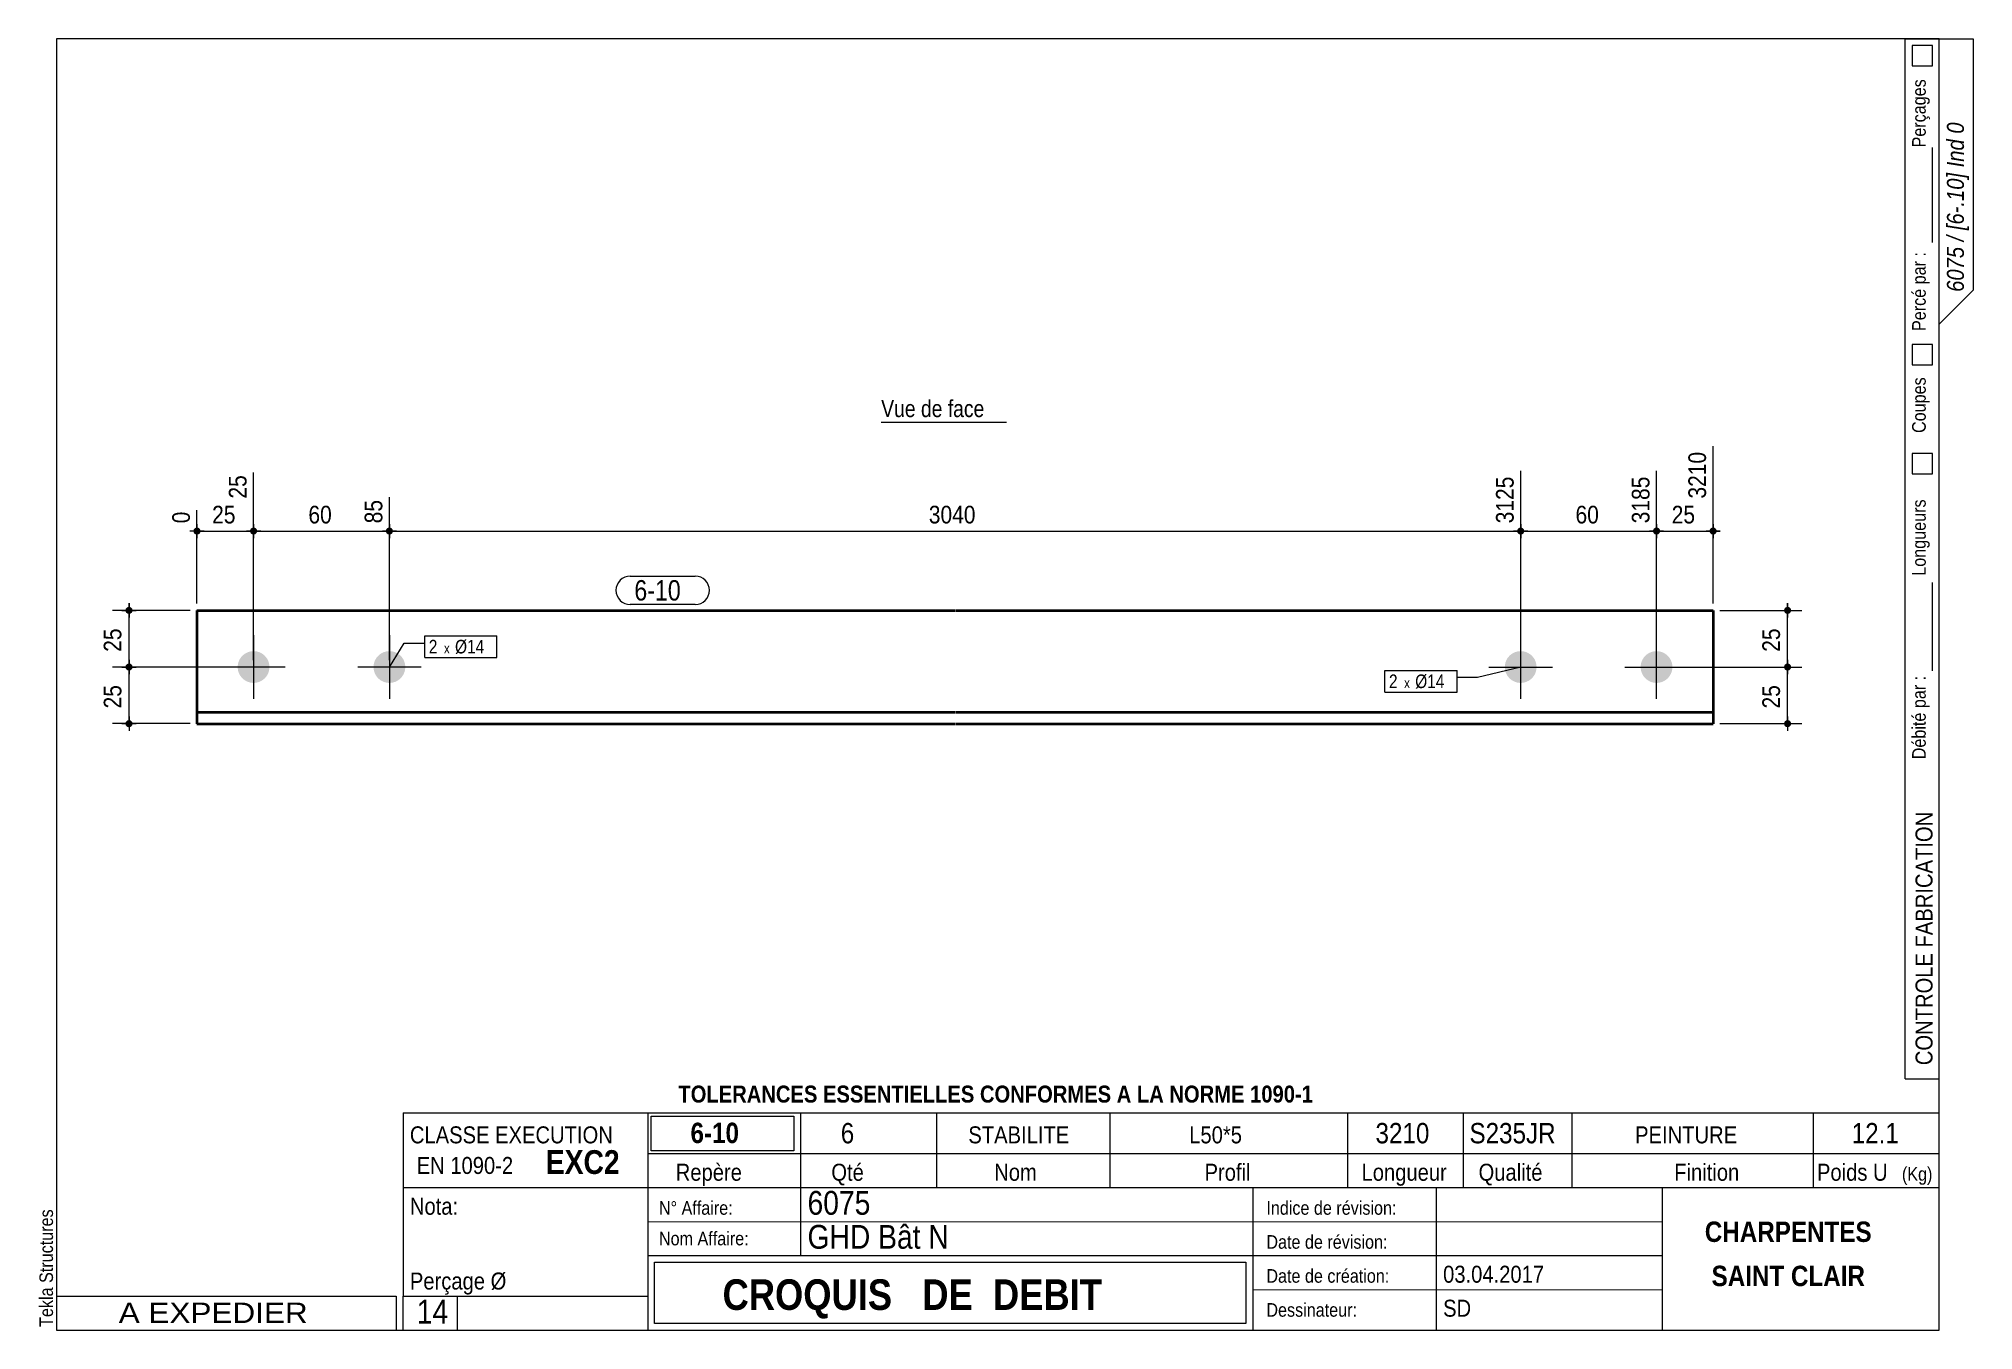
# Model space of a CAD drawing. Header units: millimetres. Extents: x 2 to 287, y 5 to 195.
import ezdxf

# ---------------------------------------------------------------- set-up
doc = ezdxf.new("R2010")
doc.units = ezdxf.units.MM
for name, color, linetype, lineweight in [('Autre type objet', 1, 'Continuous', 0), ('Boulon', 7, 'Continuous', 0), ('Cotation', 7, 'Continuous', 0), ('Désignation boulon', 3, 'Continuous', 0), ('Feuille dessin', 5, 'Continuous', 0), ('Piece', 2, 'Continuous', 0), ('Repère pièce', 3, 'Continuous', 0)]:
    doc.layers.add(name, color=color, linetype=linetype, lineweight=lineweight)
doc.styles.add('ARIAL', font='ARIAL.TTF')
doc.styles.add('ARIAL_BOLD', font='ARIALBD.TTF')
doc.styles.add('ARIAL_ITALIC', font='ARIALI.TTF')
doc.styles.add('ARIAL_NARROW', font='ARIAL.TTF')
doc.styles.add('COMIC_SANS_MS', font='COMIC.TTF')

# ---------------------------------------------------------------- blocks, each defined once
blk = doc.blocks.new('*A1')
at = {"layer": 'Boulon'}
for points in [[(34.06, 104.9), (34.12, 104.9), (34.18, 104.9), (34.23, 104.89), (34.29, 104.89), (34.35, 104.88), (34.4, 104.87), (34.46, 104.86), (34.52, 104.85), (34.57, 104.83), (34.63, 104.82), (34.68, 104.8), (34.74, 104.79), (34.79, 104.77), (34.85, 104.75), (34.9, 104.73), (34.95, 104.7), (35, 104.68), (35.05, 104.65), (35.11, 104.63), (35.16, 104.6), (35.21, 104.57), (35.25, 104.54), (35.3, 104.51), (35.35, 104.48), (35.4, 104.44), (35.44, 104.41), (35.49, 104.37), (35.53, 104.34), (35.57, 104.3), (35.61, 104.26), (35.66, 104.22), (35.7, 104.18), (35.73, 104.14), (35.77, 104.09), (35.81, 104.05), (35.84, 104.01), (35.88, 103.96), (35.91, 103.91), (35.95, 103.87), (35.98, 103.82), (36.01, 103.77), (36.04, 103.72), (36.06, 103.67), (36.09, 103.62), (36.11, 103.57), (36.14, 103.52), (36.16, 103.46), (36.18, 103.41), (36.2, 103.36), (36.22, 103.3), (36.24, 103.25), (36.25, 103.19), (36.27, 103.14), (36.28, 103.08), (36.29, 103.03), (36.3, 102.97), (36.31, 102.91), (36.32, 102.86), (36.33, 102.8), (36.33, 102.74), (36.34, 102.68), (36.34, 102.63), (36.34, 102.57), (36.34, 102.51), (36.34, 102.46), (36.33, 102.4), (36.33, 102.34), (36.32, 102.28), (36.31, 102.23), (36.3, 102.17), (36.29, 102.12), (36.28, 102.06), (36.27, 102), (36.25, 101.95), (36.24, 101.89), (36.22, 101.84), (36.2, 101.78), (36.18, 101.73), (36.16, 101.68), (36.14, 101.62), (36.11, 101.57), (36.09, 101.52), (36.06, 101.47), (36.04, 101.42), (36.01, 101.37), (35.98, 101.32), (35.95, 101.27), (35.91, 101.23), (35.88, 101.18), (35.84, 101.13), (35.81, 101.09), (35.77, 101.05), (35.73, 101), (35.7, 100.96), (35.66, 100.92), (35.61, 100.88), (35.57, 100.84), (35.53, 100.8), (35.49, 100.77), (35.44, 100.73), (35.4, 100.7), (35.35, 100.66), (35.3, 100.63), (35.25, 100.6), (35.21, 100.57), (35.16, 100.54), (35.11, 100.51), (35.05, 100.49), (35, 100.46), (34.95, 100.44), (34.9, 100.41), (34.85, 100.39), (34.79, 100.37), (34.74, 100.35), (34.68, 100.34), (34.63, 100.32), (34.57, 100.31), (34.52, 100.29), (34.46, 100.28), (34.4, 100.27), (34.35, 100.26), (34.29, 100.25), (34.23, 100.25), (34.18, 100.24), (34.12, 100.24), (34.06, 100.24), (34.01, 100.24), (33.95, 100.24), (33.89, 100.24), (33.83, 100.24), (33.78, 100.25), (33.72, 100.25), (33.66, 100.26), (33.61, 100.27), (33.55, 100.28), (33.49, 100.29), (33.44, 100.31), (33.38, 100.32), (33.33, 100.34), (33.27, 100.35), (33.22, 100.37), (33.17, 100.39), (33.11, 100.41), (33.06, 100.44), (33.01, 100.46), (32.96, 100.49), (32.91, 100.51), (32.86, 100.54), (32.81, 100.57), (32.76, 100.6), (32.71, 100.63), (32.66, 100.66), (32.62, 100.7), (32.57, 100.73), (32.53, 100.77), (32.48, 100.8), (32.44, 100.84), (32.4, 100.88), (32.36, 100.92), (32.32, 100.96), (32.28, 101), (32.24, 101.05), (32.2, 101.09), (32.17, 101.13), (32.13, 101.18), (32.1, 101.23), (32.07, 101.27), (32.03, 101.32), (32, 101.37), (31.98, 101.42), (31.95, 101.47), (31.92, 101.52), (31.9, 101.57), (31.87, 101.62), (31.85, 101.68), (31.83, 101.73), (31.81, 101.78), (31.79, 101.84), (31.77, 101.89), (31.76, 101.95), (31.74, 102), (31.73, 102.06), (31.72, 102.12), (31.71, 102.17), (31.7, 102.23), (31.69, 102.28), (31.68, 102.34), (31.68, 102.4), (31.67, 102.46), (31.67, 102.51), (31.67, 102.57), (31.67, 102.63), (31.67, 102.68), (31.68, 102.74), (31.68, 102.8), (31.69, 102.86), (31.7, 102.91), (31.71, 102.97), (31.72, 103.03), (31.73, 103.08), (31.74, 103.14), (31.76, 103.19), (31.77, 103.25), (31.79, 103.3), (31.81, 103.36), (31.83, 103.41), (31.85, 103.46), (31.87, 103.52), (31.9, 103.57), (31.92, 103.62), (31.95, 103.67), (31.98, 103.72), (32, 103.77), (32.03, 103.82), (32.07, 103.87), (32.1, 103.91), (32.13, 103.96), (32.17, 104.01), (32.2, 104.05), (32.24, 104.09), (32.28, 104.14), (32.32, 104.18), (32.36, 104.22), (32.4, 104.26), (32.44, 104.3), (32.48, 104.34), (32.53, 104.37), (32.57, 104.41), (32.62, 104.44), (32.66, 104.48), (32.71, 104.51), (32.76, 104.54), (32.81, 104.57), (32.86, 104.6), (32.91, 104.63), (32.96, 104.65), (33.01, 104.68), (33.06, 104.7), (33.11, 104.73), (33.17, 104.75), (33.22, 104.77), (33.27, 104.79), (33.33, 104.8), (33.38, 104.82), (33.44, 104.83), (33.49, 104.85), (33.55, 104.86), (33.61, 104.87), (33.66, 104.88), (33.72, 104.89), (33.78, 104.89), (33.83, 104.9), (33.89, 104.9), (33.95, 104.9), (34.01, 104.9)], [(54.04, 104.9), (54.1, 104.9), (54.16, 104.9), (54.22, 104.89), (54.27, 104.89), (54.33, 104.88), (54.39, 104.87), (54.44, 104.86), (54.5, 104.85), (54.55, 104.83), (54.61, 104.82), (54.66, 104.8), (54.72, 104.79), (54.77, 104.77), (54.83, 104.75), (54.88, 104.73), (54.93, 104.7), (54.99, 104.68), (55.04, 104.65), (55.09, 104.63), (55.14, 104.6), (55.19, 104.57), (55.24, 104.54), (55.28, 104.51), (55.33, 104.48), (55.38, 104.44), (55.42, 104.41), (55.47, 104.37), (55.51, 104.34), (55.55, 104.3), (55.6, 104.26), (55.64, 104.22), (55.68, 104.18), (55.72, 104.14), (55.75, 104.09), (55.79, 104.05), (55.83, 104.01), (55.86, 103.96), (55.9, 103.91), (55.93, 103.87), (55.96, 103.82), (55.99, 103.77), (56.02, 103.72), (56.05, 103.67), (56.07, 103.62), (56.1, 103.57), (56.12, 103.52), (56.14, 103.46), (56.16, 103.41), (56.18, 103.36), (56.2, 103.3), (56.22, 103.25), (56.24, 103.19), (56.25, 103.14), (56.26, 103.08), (56.28, 103.03), (56.29, 102.97), (56.3, 102.91), (56.3, 102.86), (56.31, 102.8), (56.31, 102.74), (56.32, 102.68), (56.32, 102.63), (56.32, 102.57), (56.32, 102.51), (56.32, 102.46), (56.31, 102.4), (56.31, 102.34), (56.3, 102.28), (56.3, 102.23), (56.29, 102.17), (56.28, 102.12), (56.26, 102.06), (56.25, 102), (56.24, 101.95), (56.22, 101.89), (56.2, 101.84), (56.18, 101.78), (56.16, 101.73), (56.14, 101.68), (56.12, 101.62), (56.1, 101.57), (56.07, 101.52), (56.05, 101.47), (56.02, 101.42), (55.99, 101.37), (55.96, 101.32), (55.93, 101.27), (55.9, 101.23), (55.86, 101.18), (55.83, 101.13), (55.79, 101.09), (55.75, 101.05), (55.72, 101), (55.68, 100.96), (55.64, 100.92), (55.6, 100.88), (55.55, 100.84), (55.51, 100.8), (55.47, 100.77), (55.42, 100.73), (55.38, 100.7), (55.33, 100.66), (55.28, 100.63), (55.24, 100.6), (55.19, 100.57), (55.14, 100.54), (55.09, 100.51), (55.04, 100.49), (54.99, 100.46), (54.93, 100.44), (54.88, 100.41), (54.83, 100.39), (54.77, 100.37), (54.72, 100.35), (54.66, 100.34), (54.61, 100.32), (54.55, 100.31), (54.5, 100.29), (54.44, 100.28), (54.39, 100.27), (54.33, 100.26), (54.27, 100.25), (54.22, 100.25), (54.16, 100.24), (54.1, 100.24), (54.04, 100.24), (53.99, 100.24), (53.93, 100.24), (53.87, 100.24), (53.82, 100.24), (53.76, 100.25), (53.7, 100.25), (53.65, 100.26), (53.59, 100.27), (53.53, 100.28), (53.48, 100.29), (53.42, 100.31), (53.37, 100.32), (53.31, 100.34), (53.26, 100.35), (53.2, 100.37), (53.15, 100.39), (53.09, 100.41), (53.04, 100.44), (52.99, 100.46), (52.94, 100.49), (52.89, 100.51), (52.84, 100.54), (52.79, 100.57), (52.74, 100.6), (52.69, 100.63), (52.64, 100.66), (52.6, 100.7), (52.55, 100.73), (52.51, 100.77), (52.46, 100.8), (52.42, 100.84), (52.38, 100.88), (52.34, 100.92), (52.3, 100.96), (52.26, 101), (52.22, 101.05), (52.18, 101.09), (52.15, 101.13), (52.11, 101.18), (52.08, 101.23), (52.05, 101.27), (52.02, 101.32), (51.99, 101.37), (51.96, 101.42), (51.93, 101.47), (51.9, 101.52), (51.88, 101.57), (51.85, 101.62), (51.83, 101.68), (51.81, 101.73), (51.79, 101.78), (51.77, 101.84), (51.75, 101.89), (51.74, 101.95), (51.72, 102), (51.71, 102.06), (51.7, 102.12), (51.69, 102.17), (51.68, 102.23), (51.67, 102.28), (51.67, 102.34), (51.66, 102.4), (51.66, 102.46), (51.65, 102.51), (51.65, 102.57), (51.65, 102.63), (51.66, 102.68), (51.66, 102.74), (51.67, 102.8), (51.67, 102.86), (51.68, 102.91), (51.69, 102.97), (51.7, 103.03), (51.71, 103.08), (51.72, 103.14), (51.74, 103.19), (51.75, 103.25), (51.77, 103.3), (51.79, 103.36), (51.81, 103.41), (51.83, 103.46), (51.85, 103.52), (51.88, 103.57), (51.9, 103.62), (51.93, 103.67), (51.96, 103.72), (51.99, 103.77), (52.02, 103.82), (52.05, 103.87), (52.08, 103.91), (52.11, 103.96), (52.15, 104.01), (52.18, 104.05), (52.22, 104.09), (52.26, 104.14), (52.3, 104.18), (52.34, 104.22), (52.38, 104.26), (52.42, 104.3), (52.46, 104.34), (52.51, 104.37), (52.55, 104.41), (52.6, 104.44), (52.64, 104.48), (52.69, 104.51), (52.74, 104.54), (52.79, 104.57), (52.84, 104.6), (52.89, 104.63), (52.94, 104.65), (52.99, 104.68), (53.04, 104.7), (53.09, 104.73), (53.15, 104.75), (53.2, 104.77), (53.26, 104.79), (53.31, 104.8), (53.37, 104.82), (53.42, 104.83), (53.48, 104.85), (53.53, 104.86), (53.59, 104.87), (53.65, 104.88), (53.7, 104.89), (53.76, 104.89), (53.82, 104.9), (53.87, 104.9), (53.93, 104.9), (53.99, 104.9)]]:
    blk.add_hatch(color=256, dxfattribs=at).paths.add_polyline_path(points, flags=17)
at = {"layer": 'Boulon', "linetype": 'Continuous', "lineweight": 0}
for p, q in [((34.01, 107.24), (34.01, 97.9)), ((53.99, 107.24), (53.99, 97.9)), ((38.67, 102.57), (29.34, 102.57)), ((58.65, 102.57), (49.32, 102.57))]:
    blk.add_line(p, q, dxfattribs=at)
blk = doc.blocks.new('*A2')
at = {"layer": 'Boulon'}
for points in [[(220.36, 100.24), (220.3, 100.24), (220.24, 100.24), (220.19, 100.25), (220.13, 100.25), (220.07, 100.26), (220.02, 100.27), (219.96, 100.28), (219.9, 100.29), (219.85, 100.31), (219.79, 100.32), (219.74, 100.34), (219.68, 100.35), (219.63, 100.37), (219.58, 100.39), (219.52, 100.41), (219.47, 100.44), (219.42, 100.46), (219.37, 100.49), (219.32, 100.51), (219.26, 100.54), (219.22, 100.57), (219.17, 100.6), (219.12, 100.63), (219.07, 100.66), (219.03, 100.7), (218.98, 100.73), (218.93, 100.77), (218.89, 100.8), (218.85, 100.84), (218.81, 100.88), (218.77, 100.92), (218.73, 100.96), (218.69, 101), (218.65, 101.05), (218.61, 101.09), (218.58, 101.13), (218.54, 101.18), (218.51, 101.23), (218.47, 101.27), (218.44, 101.32), (218.41, 101.37), (218.38, 101.42), (218.36, 101.47), (218.33, 101.52), (218.31, 101.57), (218.28, 101.62), (218.26, 101.68), (218.24, 101.73), (218.22, 101.78), (218.2, 101.84), (218.18, 101.89), (218.17, 101.95), (218.15, 102), (218.14, 102.06), (218.13, 102.11), (218.12, 102.17), (218.11, 102.23), (218.1, 102.28), (218.09, 102.34), (218.09, 102.4), (218.08, 102.45), (218.08, 102.51), (218.08, 102.57), (218.08, 102.63), (218.08, 102.68), (218.09, 102.74), (218.09, 102.8), (218.1, 102.85), (218.11, 102.91), (218.12, 102.97), (218.13, 103.02), (218.14, 103.08), (218.15, 103.14), (218.17, 103.19), (218.18, 103.25), (218.2, 103.3), (218.22, 103.36), (218.24, 103.41), (218.26, 103.46), (218.28, 103.51), (218.31, 103.57), (218.33, 103.62), (218.36, 103.67), (218.38, 103.72), (218.41, 103.77), (218.44, 103.82), (218.47, 103.87), (218.51, 103.91), (218.54, 103.96), (218.58, 104), (218.61, 104.05), (218.65, 104.09), (218.69, 104.14), (218.73, 104.18), (218.77, 104.22), (218.81, 104.26), (218.85, 104.3), (218.89, 104.34), (218.93, 104.37), (218.98, 104.41), (219.03, 104.44), (219.07, 104.48), (219.12, 104.51), (219.17, 104.54), (219.22, 104.57), (219.26, 104.6), (219.32, 104.63), (219.37, 104.65), (219.42, 104.68), (219.47, 104.7), (219.52, 104.73), (219.58, 104.75), (219.63, 104.77), (219.68, 104.78), (219.74, 104.8), (219.79, 104.82), (219.85, 104.83), (219.9, 104.85), (219.96, 104.86), (220.02, 104.87), (220.07, 104.88), (220.13, 104.89), (220.19, 104.89), (220.24, 104.9), (220.3, 104.9), (220.36, 104.9), (220.42, 104.9), (220.47, 104.9), (220.53, 104.9), (220.59, 104.9), (220.64, 104.89), (220.7, 104.89), (220.76, 104.88), (220.81, 104.87), (220.87, 104.86), (220.93, 104.85), (220.98, 104.83), (221.04, 104.82), (221.09, 104.8), (221.15, 104.78), (221.2, 104.77), (221.25, 104.75), (221.31, 104.73), (221.36, 104.7), (221.41, 104.68), (221.46, 104.65), (221.51, 104.63), (221.57, 104.6), (221.61, 104.57), (221.66, 104.54), (221.71, 104.51), (221.76, 104.48), (221.81, 104.44), (221.85, 104.41), (221.9, 104.37), (221.94, 104.34), (221.98, 104.3), (222.02, 104.26), (222.06, 104.22), (222.1, 104.18), (222.14, 104.14), (222.18, 104.09), (222.22, 104.05), (222.25, 104), (222.29, 103.96), (222.32, 103.91), (222.36, 103.87), (222.39, 103.82), (222.42, 103.77), (222.45, 103.72), (222.47, 103.67), (222.5, 103.62), (222.52, 103.57), (222.55, 103.51), (222.57, 103.46), (222.59, 103.41), (222.61, 103.36), (222.63, 103.3), (222.65, 103.25), (222.66, 103.19), (222.68, 103.14), (222.69, 103.08), (222.7, 103.02), (222.71, 102.97), (222.72, 102.91), (222.73, 102.86), (222.74, 102.8), (222.74, 102.74), (222.75, 102.68), (222.75, 102.63), (222.75, 102.57), (222.75, 102.51), (222.75, 102.45), (222.74, 102.4), (222.74, 102.34), (222.73, 102.28), (222.72, 102.23), (222.71, 102.17), (222.7, 102.11), (222.69, 102.06), (222.68, 102), (222.66, 101.95), (222.65, 101.89), (222.63, 101.84), (222.61, 101.78), (222.59, 101.73), (222.57, 101.68), (222.55, 101.62), (222.52, 101.57), (222.5, 101.52), (222.47, 101.47), (222.45, 101.42), (222.42, 101.37), (222.39, 101.32), (222.36, 101.27), (222.32, 101.23), (222.29, 101.18), (222.25, 101.13), (222.22, 101.09), (222.18, 101.05), (222.14, 101), (222.1, 100.96), (222.06, 100.92), (222.02, 100.88), (221.98, 100.84), (221.94, 100.8), (221.9, 100.77), (221.85, 100.73), (221.81, 100.7), (221.76, 100.66), (221.71, 100.63), (221.66, 100.6), (221.61, 100.57), (221.57, 100.54), (221.51, 100.51), (221.46, 100.49), (221.41, 100.46), (221.36, 100.44), (221.31, 100.41), (221.25, 100.39), (221.2, 100.37), (221.15, 100.35), (221.09, 100.34), (221.04, 100.32), (220.98, 100.31), (220.93, 100.29), (220.87, 100.28), (220.81, 100.27), (220.76, 100.26), (220.7, 100.25), (220.64, 100.25), (220.59, 100.24), (220.53, 100.24), (220.47, 100.24), (220.42, 100.24)], [(240.34, 100.24), (240.28, 100.24), (240.23, 100.24), (240.17, 100.25), (240.11, 100.25), (240.05, 100.26), (240, 100.27), (239.94, 100.28), (239.89, 100.29), (239.83, 100.31), (239.77, 100.32), (239.72, 100.34), (239.67, 100.35), (239.61, 100.37), (239.56, 100.39), (239.5, 100.41), (239.45, 100.44), (239.4, 100.46), (239.35, 100.49), (239.3, 100.51), (239.25, 100.54), (239.2, 100.57), (239.15, 100.6), (239.1, 100.63), (239.05, 100.66), (239.01, 100.7), (238.96, 100.73), (238.92, 100.77), (238.87, 100.8), (238.83, 100.84), (238.79, 100.88), (238.75, 100.92), (238.71, 100.96), (238.67, 101), (238.63, 101.05), (238.59, 101.09), (238.56, 101.13), (238.52, 101.18), (238.49, 101.23), (238.46, 101.27), (238.43, 101.32), (238.4, 101.37), (238.37, 101.42), (238.34, 101.47), (238.31, 101.52), (238.29, 101.57), (238.26, 101.62), (238.24, 101.68), (238.22, 101.73), (238.2, 101.78), (238.18, 101.84), (238.16, 101.89), (238.15, 101.95), (238.13, 102), (238.12, 102.06), (238.11, 102.11), (238.1, 102.17), (238.09, 102.23), (238.08, 102.28), (238.07, 102.34), (238.07, 102.4), (238.07, 102.46), (238.06, 102.51), (238.06, 102.57), (238.06, 102.63), (238.07, 102.68), (238.07, 102.74), (238.07, 102.8), (238.08, 102.86), (238.09, 102.91), (238.1, 102.97), (238.11, 103.02), (238.12, 103.08), (238.13, 103.14), (238.15, 103.19), (238.16, 103.25), (238.18, 103.3), (238.2, 103.36), (238.22, 103.41), (238.24, 103.46), (238.26, 103.52), (238.29, 103.57), (238.31, 103.62), (238.34, 103.67), (238.37, 103.72), (238.4, 103.77), (238.43, 103.82), (238.46, 103.87), (238.49, 103.91), (238.52, 103.96), (238.56, 104.01), (238.59, 104.05), (238.63, 104.09), (238.67, 104.14), (238.71, 104.18), (238.75, 104.22), (238.79, 104.26), (238.83, 104.3), (238.87, 104.34), (238.92, 104.37), (238.96, 104.41), (239.01, 104.44), (239.05, 104.48), (239.1, 104.51), (239.15, 104.54), (239.2, 104.57), (239.25, 104.6), (239.3, 104.63), (239.35, 104.65), (239.4, 104.68), (239.45, 104.7), (239.5, 104.73), (239.56, 104.75), (239.61, 104.77), (239.67, 104.79), (239.72, 104.8), (239.77, 104.82), (239.83, 104.83), (239.89, 104.85), (239.94, 104.86), (240, 104.87), (240.05, 104.88), (240.11, 104.89), (240.17, 104.89), (240.23, 104.9), (240.28, 104.9), (240.34, 104.9), (240.4, 104.9), (240.45, 104.9), (240.51, 104.9), (240.57, 104.9), (240.63, 104.89), (240.68, 104.89), (240.74, 104.88), (240.8, 104.87), (240.85, 104.86), (240.91, 104.85), (240.96, 104.83), (241.02, 104.82), (241.07, 104.8), (241.13, 104.79), (241.18, 104.77), (241.24, 104.75), (241.29, 104.73), (241.34, 104.7), (241.39, 104.68), (241.45, 104.65), (241.5, 104.63), (241.55, 104.6), (241.6, 104.57), (241.65, 104.54), (241.69, 104.51), (241.74, 104.48), (241.79, 104.44), (241.83, 104.41), (241.88, 104.37), (241.92, 104.34), (241.96, 104.3), (242.01, 104.26), (242.05, 104.22), (242.09, 104.18), (242.13, 104.14), (242.16, 104.09), (242.2, 104.05), (242.24, 104.01), (242.27, 103.96), (242.3, 103.91), (242.34, 103.87), (242.37, 103.82), (242.4, 103.77), (242.43, 103.72), (242.45, 103.67), (242.48, 103.62), (242.51, 103.57), (242.53, 103.52), (242.55, 103.46), (242.57, 103.41), (242.59, 103.36), (242.61, 103.3), (242.63, 103.25), (242.65, 103.19), (242.66, 103.14), (242.67, 103.08), (242.69, 103.03), (242.7, 102.97), (242.71, 102.91), (242.71, 102.86), (242.72, 102.8), (242.72, 102.74), (242.73, 102.68), (242.73, 102.63), (242.73, 102.57), (242.73, 102.51), (242.73, 102.46), (242.72, 102.4), (242.72, 102.34), (242.71, 102.28), (242.71, 102.23), (242.7, 102.17), (242.69, 102.11), (242.67, 102.06), (242.66, 102), (242.65, 101.95), (242.63, 101.89), (242.61, 101.84), (242.59, 101.78), (242.57, 101.73), (242.55, 101.68), (242.53, 101.62), (242.51, 101.57), (242.48, 101.52), (242.45, 101.47), (242.43, 101.42), (242.4, 101.37), (242.37, 101.32), (242.34, 101.27), (242.3, 101.23), (242.27, 101.18), (242.24, 101.13), (242.2, 101.09), (242.16, 101.05), (242.13, 101), (242.09, 100.96), (242.05, 100.92), (242.01, 100.88), (241.96, 100.84), (241.92, 100.8), (241.88, 100.77), (241.83, 100.73), (241.79, 100.7), (241.74, 100.66), (241.69, 100.63), (241.65, 100.6), (241.6, 100.57), (241.55, 100.54), (241.5, 100.51), (241.45, 100.49), (241.39, 100.46), (241.34, 100.44), (241.29, 100.41), (241.24, 100.39), (241.18, 100.37), (241.13, 100.35), (241.07, 100.34), (241.02, 100.32), (240.96, 100.31), (240.91, 100.29), (240.85, 100.28), (240.8, 100.27), (240.74, 100.26), (240.68, 100.25), (240.63, 100.25), (240.57, 100.24), (240.51, 100.24), (240.45, 100.24), (240.4, 100.24)]]:
    blk.add_hatch(color=256, dxfattribs=at).paths.add_polyline_path(points, flags=17)
at = {"layer": 'Boulon', "linetype": 'Continuous', "lineweight": 0}
for p, q in [((220.42, 97.9), (220.42, 107.24)), ((240.4, 97.9), (240.4, 107.24)), ((215.75, 102.57), (225.08, 102.57)), ((235.73, 102.57), (245.06, 102.57))]:
    blk.add_line(p, q, dxfattribs=at)
blk = doc.blocks.new('*A3')
at = {"layer": 'Piece', "color": 2, "linetype": 'Continuous', "lineweight": 40}
for p, q in [((25.68, 110.903333), (137.151266, 110.903333)), ((25.68, 110.903333), (25.68, 95.903333)), ((137.251266, 110.903333), (248.722875, 110.903333)), ((248.722875, 110.903333), (248.722875, 95.903333)), ((25.68, 95.903333), (25.68, 94.236667)), ((137.151266, 95.903333), (25.68, 95.903333)), ((25.68, 94.236667), (137.151266, 94.236667)), ((248.722875, 95.903333), (137.251266, 95.903333)), ((137.251266, 94.236667), (248.722875, 94.236667)), ((248.722875, 95.903333), (248.722875, 94.236667))]:
    blk.add_line(p, q, dxfattribs=at)
blk = doc.blocks.new('*A4')
at = {"layer": 'Feuille dessin', "linetype": 'Continuous', "lineweight": 0}
for p, q in [((282, 195), (5, 195)), ((5, 195), (5, 5)), ((282, 5), (282, 195)), ((5, 5), (282, 5))]:
    blk.add_line(p, q, dxfattribs=at)
at = {"layer": 'Feuille dessin', "style": 'ARIAL', "width": 0.85}
blk.add_text('Tekla Structures', height=2, rotation=90, dxfattribs=at).set_placement((4.5, 5.5))
blk = doc.blocks.new('*A5')
at = {"layer": 'Autre type objet', "linetype": 'Continuous', "lineweight": 0}
for p, q in [((277, 42), (277, 195)), ((277, 195), (287, 195)), ((278, 194), (278, 191)), ((281, 194), (278, 194)), ((281, 191), (281, 194)), ((282, 42), (282, 195)), ((287, 195), (287, 158)), ((278, 191), (281, 191)), ((281, 165), (281, 179)), ((287, 158), (282, 153)), ((278, 150), (278, 147)), ((281, 150), (278, 150)), ((281, 147), (281, 150)), ((278, 147), (281, 147)), ((278, 134), (278, 131)), ((281, 134), (278, 134)), ((281, 131), (281, 134)), ((278, 131), (281, 131)), ((281, 102), (281, 115)), ((277, 42), (282, 42))]:
    blk.add_line(p, q, dxfattribs=at)
at = {"layer": 'Autre type objet', "width": 0.85}
for s, height, style, p in [('Perçages', 2, 'ARIAL', (280, 179)), ('6075 / [6-.10] Ind 0', 2.5, 'ARIAL_ITALIC', (285.619109, 157.760245)), ('Percé par :', 2, 'ARIAL', (280, 152)), ('Coupes', 2, 'ARIAL', (280, 137)), ('Longueurs', 2, 'ARIAL', (280, 116)), ('Débité par :', 2, 'ARIAL', (280, 89)), ('CONTROLE FABRICATION', 2.5, 'ARIAL', (281, 44))]:
    blk.add_text(s, height=height, rotation=90, dxfattribs=dict(at, style=style)).set_placement(p)
blk = doc.blocks.new('*A6')
at = {"layer": 'Autre type objet', "linetype": 'Continuous', "lineweight": 0}
for p, q in [((56, 37), (92, 37)), ((56, 37), (56, 10)), ((92, 37), (92, 10)), ((56, 26), (92, 26)), ((56, 10), (92, 10)), ((56, 5), (56, 10)), ((64, 5), (64, 10)), ((56, 5), (64, 5))]:
    blk.add_line(p, q, dxfattribs=at)
at = {"layer": 'Autre type objet', "width": 0.85}
for s, height, style, p in [('CLASSE EXECUTION', 2.5, 'ARIAL', (57, 32.5)), ('EXC2', 3.5, 'ARIAL_BOLD', (77, 28)), ('EN 1090-2', 2.5, 'ARIAL', (58, 28)), ('Nota:', 2.5, 'ARIAL', (57, 22)), ('Perçage Ø', 2.5, 'ARIAL', (57, 11)), ('14', 3.5, 'ARIAL_NARROW', (58.014234, 6))]:
    blk.add_text(s, height=height, dxfattribs=dict(at, style=style)).set_placement(p)
blk = doc.blocks.new('*A7')
at = {"layer": 'Autre type objet', "linetype": 'Continuous', "lineweight": 0}
for p, q in [((92, 37), (282, 37)), ((92, 37), (92, 31)), ((114.5, 31), (114.5, 37)), ((134.5, 31), (134.5, 37)), ((160, 31), (160, 37)), ((195, 31), (195, 37)), ((212, 31), (212, 37)), ((228, 31), (228, 37)), ((263.5, 31), (263.5, 37)), ((282, 31), (282, 37)), ((92.51953, 36.5), (113.5, 36.5)), ((92.51953, 31.394341), (92.51953, 36.5)), ((113.5, 36.5), (113.5, 31.394341)), ((113.5, 31.394341), (92.51953, 31.394341)), ((92, 31), (282, 31)), ((92, 31), (92, 5)), ((114.5, 16), (114.5, 31)), ((134.5, 26), (134.5, 31)), ((160, 26), (160, 31)), ((195, 26), (195, 31)), ((212, 26), (212, 31)), ((228, 26), (228, 31)), ((263.5, 26), (263.5, 31)), ((282, 5), (282, 31)), ((92, 26), (282, 26)), ((181, 26), (181, 5)), ((208, 26), (208, 5)), ((241.262466, 5), (241.262466, 26)), ((92, 21), (241.327069, 20.935451)), ((92, 16), (181, 16)), ((93, 15), (180, 15)), ((93, 6), (93, 15)), ((180, 15), (180, 6)), ((181, 16), (241.297815, 16.021151)), ((181, 11), (241.217807, 10.969512)), ((180, 6), (93, 6)), ((92, 5), (282, 5))]:
    blk.add_line(p, q, dxfattribs=at)
at = {"layer": 'Autre type objet', "width": 0.85}
for s, height, style, p in [('TOLERANCES ESSENTIELLES CONFORMES A LA NORME 1090-1', 2.5, 'ARIAL_BOLD', (96.5, 38.5)), ('6-10', 3, 'ARIAL_BOLD', (98.285724, 32.540141)), ('6', 3, 'ARIAL', (120.389893, 32.5)), ('STABILITE', 2.5, 'ARIAL', (139.159546, 32.5)), ('L50*5', 2.5, 'ARIAL', (171.650024, 32.5)), ('3210', 3, 'ARIAL', (199.053223, 32.5)), ('S235JR', 3, 'ARIAL', (212.880127, 32.5)), ('PEINTURE', 2.5, 'ARIAL', (237.24646, 32.5)), ('12.1', 3, 'ARIAL', (269.109863, 32.5)), ('Repère', 2.5, 'ARIAL', (96.112978, 27)), ('Qté', 2.5, 'ARIAL', (119, 27)), ('Nom', 2.5, 'ARIAL', (142.961426, 27)), ('Profil', 2.5, 'ARIAL', (173.903564, 27)), ('Longueur', 2.5, 'ARIAL', (197, 27)), ('Qualité', 2.5, 'ARIAL', (214.218018, 27)), ('Finition', 2.5, 'ARIAL', (243, 27)), ('Poids U', 2.5, 'ARIAL', (264, 27)), ('(Kg)', 2, 'ARIAL', (276.5, 27)), ('N° Affaire:', 2, 'ARIAL', (93.640566, 22)), ('6075', 3.5, 'ARIAL', (115.5, 22)), ('Indice de révision:', 2, 'ARIAL', (183, 22)), ('GHD Bât N', 3.5, 'ARIAL', (115.5, 17)), ('CHARPENTES', 3, 'ARIAL_BOLD', (247.5, 18)), ('Nom Affaire:', 2, 'ARIAL', (93.640566, 17.5)), ('Date de révision:', 2, 'ARIAL', (183, 17)), ('03.04.2017', 2.5, 'ARIAL', (209, 12)), ('SAINT CLAIR', 3, 'ARIAL_BOLD', (248.5, 11.5)), ('CROQUIS   DE  DEBIT', 4.5, 'ARIAL_BOLD', (103, 8)), ('Date de création:', 2, 'ARIAL', (183, 12)), ('Dessinateur:', 2, 'ARIAL', (183, 7)), ('SD', 2.5, 'ARIAL', (209, 7))]:
    blk.add_text(s, height=height, dxfattribs=dict(at, style=style)).set_placement(p)
blk = doc.blocks.new('*A8')
at = {"layer": 'Autre type objet', "linetype": 'Continuous', "lineweight": 0}
for p, q in [((5, 10), (55, 10)), ((5, 10), (5, 5)), ((55, 10), (55, 5)), ((5, 5), (55, 5))]:
    blk.add_line(p, q, dxfattribs=at)
at = {"layer": 'Autre type objet', "style": 'ARIAL', "width": 1.105}
blk.add_text('A EXPEDIER', height=3, dxfattribs=at).set_placement((14.169647, 6.073465))
blk = doc.blocks.new('*A9')
at = {"layer": 'Cotation'}
for points in [[(259.65, 102.05), (259.63, 102.05), (259.6, 102.06), (259.58, 102.06), (259.55, 102.07), (259.53, 102.07), (259.5, 102.08), (259.48, 102.09), (259.46, 102.1), (259.43, 102.11), (259.41, 102.12), (259.39, 102.14), (259.37, 102.15), (259.35, 102.17), (259.33, 102.18), (259.31, 102.2), (259.29, 102.22), (259.28, 102.24), (259.26, 102.26), (259.25, 102.28), (259.23, 102.3), (259.22, 102.32), (259.21, 102.35), (259.2, 102.37), (259.19, 102.39), (259.18, 102.42), (259.18, 102.44), (259.17, 102.47), (259.17, 102.49), (259.16, 102.52), (259.16, 102.54), (259.16, 102.57), (259.16, 102.6), (259.16, 102.62), (259.17, 102.65), (259.17, 102.67), (259.18, 102.7), (259.18, 102.72), (259.19, 102.74), (259.2, 102.77), (259.21, 102.79), (259.22, 102.81), (259.23, 102.84), (259.25, 102.86), (259.26, 102.88), (259.28, 102.9), (259.29, 102.92), (259.31, 102.94), (259.33, 102.96), (259.35, 102.97), (259.37, 102.99), (259.39, 103), (259.41, 103.02), (259.43, 103.03), (259.46, 103.04), (259.48, 103.05), (259.5, 103.06), (259.53, 103.07), (259.55, 103.07), (259.58, 103.08), (259.6, 103.08), (259.63, 103.09), (259.65, 103.09), (259.68, 103.09), (259.71, 103.09), (259.73, 103.09), (259.76, 103.08), (259.78, 103.08), (259.81, 103.07), (259.83, 103.07), (259.86, 103.06), (259.88, 103.05), (259.9, 103.04), (259.93, 103.03), (259.95, 103.02), (259.97, 103), (259.99, 102.99), (260.01, 102.97), (260.03, 102.96), (260.05, 102.94), (260.07, 102.92), (260.08, 102.9), (260.1, 102.88), (260.11, 102.86), (260.13, 102.84), (260.14, 102.81), (260.15, 102.79), (260.16, 102.77), (260.17, 102.74), (260.18, 102.72), (260.18, 102.7), (260.19, 102.67), (260.19, 102.65), (260.2, 102.62), (260.2, 102.6), (260.2, 102.57), (260.2, 102.54), (260.2, 102.52), (260.19, 102.49), (260.19, 102.47), (260.18, 102.44), (260.18, 102.42), (260.17, 102.39), (260.16, 102.37), (260.15, 102.35), (260.14, 102.32), (260.13, 102.3), (260.11, 102.28), (260.1, 102.26), (260.08, 102.24), (260.07, 102.22), (260.05, 102.2), (260.03, 102.18), (260.01, 102.17), (259.99, 102.15), (259.97, 102.14), (259.95, 102.12), (259.93, 102.11), (259.9, 102.1), (259.88, 102.09), (259.86, 102.08), (259.83, 102.07), (259.81, 102.07), (259.78, 102.06), (259.76, 102.06), (259.73, 102.05), (259.71, 102.05), (259.68, 102.05)], [(259.65, 93.72), (259.63, 93.72), (259.6, 93.72), (259.58, 93.73), (259.55, 93.73), (259.53, 93.74), (259.5, 93.75), (259.48, 93.76), (259.46, 93.77), (259.43, 93.78), (259.41, 93.79), (259.39, 93.8), (259.37, 93.82), (259.35, 93.83), (259.33, 93.85), (259.31, 93.87), (259.29, 93.89), (259.28, 93.91), (259.26, 93.93), (259.25, 93.95), (259.23, 93.97), (259.22, 93.99), (259.21, 94.01), (259.2, 94.04), (259.19, 94.06), (259.18, 94.09), (259.18, 94.11), (259.17, 94.14), (259.17, 94.16), (259.16, 94.19), (259.16, 94.21), (259.16, 94.24), (259.16, 94.26), (259.16, 94.29), (259.17, 94.31), (259.17, 94.34), (259.18, 94.36), (259.18, 94.39), (259.19, 94.41), (259.2, 94.44), (259.21, 94.46), (259.22, 94.48), (259.23, 94.5), (259.25, 94.53), (259.26, 94.55), (259.28, 94.57), (259.29, 94.59), (259.31, 94.6), (259.33, 94.62), (259.35, 94.64), (259.37, 94.65), (259.39, 94.67), (259.41, 94.68), (259.43, 94.7), (259.46, 94.71), (259.48, 94.72), (259.5, 94.73), (259.53, 94.73), (259.55, 94.74), (259.58, 94.75), (259.6, 94.75), (259.63, 94.75), (259.65, 94.76), (259.68, 94.76), (259.71, 94.76), (259.73, 94.75), (259.76, 94.75), (259.78, 94.75), (259.81, 94.74), (259.83, 94.73), (259.86, 94.73), (259.88, 94.72), (259.9, 94.71), (259.93, 94.7), (259.95, 94.68), (259.97, 94.67), (259.99, 94.65), (260.01, 94.64), (260.03, 94.62), (260.05, 94.6), (260.07, 94.59), (260.08, 94.57), (260.1, 94.55), (260.11, 94.53), (260.13, 94.5), (260.14, 94.48), (260.15, 94.46), (260.16, 94.44), (260.17, 94.41), (260.18, 94.39), (260.18, 94.36), (260.19, 94.34), (260.19, 94.31), (260.2, 94.29), (260.2, 94.26), (260.2, 94.24), (260.2, 94.21), (260.2, 94.19), (260.19, 94.16), (260.19, 94.14), (260.18, 94.11), (260.18, 94.09), (260.17, 94.06), (260.16, 94.04), (260.15, 94.01), (260.14, 93.99), (260.13, 93.97), (260.11, 93.95), (260.1, 93.93), (260.08, 93.91), (260.07, 93.89), (260.05, 93.87), (260.03, 93.85), (260.01, 93.83), (259.99, 93.82), (259.97, 93.8), (259.95, 93.79), (259.93, 93.78), (259.9, 93.77), (259.88, 93.76), (259.86, 93.75), (259.83, 93.74), (259.81, 93.73), (259.78, 93.73), (259.76, 93.72), (259.73, 93.72), (259.71, 93.72), (259.68, 93.72)]]:
    blk.add_hatch(color=256, dxfattribs=at).paths.add_polyline_path(points, flags=17)
at = {"layer": 'Cotation', "linetype": 'Continuous', "lineweight": 0}
for p, q in [((241.4, 102.57), (261.76, 102.57)), ((258.64, 102.57), (260.72, 102.57)), ((259.68, 103.61), (259.68, 101.53)), ((259.68, 102.57), (259.68, 103.61)), ((259.68, 94.24), (259.68, 102.57)), ((249.72, 94.24), (261.76, 94.24)), ((258.64, 94.24), (260.72, 94.24)), ((259.68, 95.28), (259.68, 93.2)), ((259.68, 94.24), (259.68, 93.2))]:
    blk.add_line(p, q, dxfattribs=at)
at = {"layer": 'Cotation'}
for p in [(259.68, 102.57), (259.68, 94.24)]:
    blk.add_point(p, dxfattribs=at)
at = {"layer": 'Cotation', "style": 'ARIAL', "width": 0.85}
blk.add_text('25', height=2.6, rotation=90.0002, dxfattribs=at).set_placement((258.56, 96.47))
blk = doc.blocks.new('*A10')
at = {"layer": 'Cotation'}
for points in [[(259.65, 110.38), (259.63, 110.39), (259.6, 110.39), (259.58, 110.39), (259.55, 110.4), (259.53, 110.41), (259.5, 110.41), (259.48, 110.42), (259.46, 110.43), (259.43, 110.44), (259.41, 110.46), (259.39, 110.47), (259.37, 110.49), (259.35, 110.5), (259.33, 110.52), (259.31, 110.54), (259.29, 110.55), (259.28, 110.57), (259.26, 110.59), (259.25, 110.61), (259.23, 110.64), (259.22, 110.66), (259.21, 110.68), (259.2, 110.7), (259.19, 110.73), (259.18, 110.75), (259.18, 110.78), (259.17, 110.8), (259.17, 110.83), (259.16, 110.85), (259.16, 110.88), (259.16, 110.9), (259.16, 110.93), (259.16, 110.95), (259.17, 110.98), (259.17, 111), (259.18, 111.03), (259.18, 111.05), (259.19, 111.08), (259.2, 111.1), (259.21, 111.13), (259.22, 111.15), (259.23, 111.17), (259.25, 111.19), (259.26, 111.21), (259.28, 111.23), (259.29, 111.25), (259.31, 111.27), (259.33, 111.29), (259.35, 111.31), (259.37, 111.32), (259.39, 111.34), (259.41, 111.35), (259.43, 111.36), (259.46, 111.37), (259.48, 111.38), (259.5, 111.39), (259.53, 111.4), (259.55, 111.41), (259.58, 111.41), (259.6, 111.42), (259.63, 111.42), (259.65, 111.42), (259.68, 111.42), (259.71, 111.42), (259.73, 111.42), (259.76, 111.42), (259.78, 111.41), (259.81, 111.41), (259.83, 111.4), (259.86, 111.39), (259.88, 111.38), (259.9, 111.37), (259.93, 111.36), (259.95, 111.35), (259.97, 111.34), (259.99, 111.32), (260.01, 111.31), (260.03, 111.29), (260.05, 111.27), (260.07, 111.25), (260.08, 111.23), (260.1, 111.21), (260.11, 111.19), (260.13, 111.17), (260.14, 111.15), (260.15, 111.13), (260.16, 111.1), (260.17, 111.08), (260.18, 111.05), (260.18, 111.03), (260.19, 111), (260.19, 110.98), (260.2, 110.95), (260.2, 110.93), (260.2, 110.9), (260.2, 110.88), (260.2, 110.85), (260.19, 110.83), (260.19, 110.8), (260.18, 110.78), (260.18, 110.75), (260.17, 110.73), (260.16, 110.7), (260.15, 110.68), (260.14, 110.66), (260.13, 110.64), (260.11, 110.61), (260.1, 110.59), (260.08, 110.57), (260.07, 110.55), (260.05, 110.54), (260.03, 110.52), (260.01, 110.5), (259.99, 110.49), (259.97, 110.47), (259.95, 110.46), (259.93, 110.44), (259.9, 110.43), (259.88, 110.42), (259.86, 110.41), (259.83, 110.41), (259.81, 110.4), (259.78, 110.39), (259.76, 110.39), (259.73, 110.39), (259.71, 110.38), (259.68, 110.38)], [(259.65, 102.05), (259.63, 102.05), (259.6, 102.06), (259.58, 102.06), (259.55, 102.07), (259.53, 102.07), (259.5, 102.08), (259.48, 102.09), (259.46, 102.1), (259.43, 102.11), (259.41, 102.12), (259.39, 102.14), (259.37, 102.15), (259.35, 102.17), (259.33, 102.18), (259.31, 102.2), (259.29, 102.22), (259.28, 102.24), (259.26, 102.26), (259.25, 102.28), (259.23, 102.3), (259.22, 102.32), (259.21, 102.35), (259.2, 102.37), (259.19, 102.39), (259.18, 102.42), (259.18, 102.44), (259.17, 102.47), (259.17, 102.49), (259.16, 102.52), (259.16, 102.54), (259.16, 102.57), (259.16, 102.6), (259.16, 102.62), (259.17, 102.65), (259.17, 102.67), (259.18, 102.7), (259.18, 102.72), (259.19, 102.74), (259.2, 102.77), (259.21, 102.79), (259.22, 102.81), (259.23, 102.84), (259.25, 102.86), (259.26, 102.88), (259.28, 102.9), (259.29, 102.92), (259.31, 102.94), (259.33, 102.96), (259.35, 102.97), (259.37, 102.99), (259.39, 103), (259.41, 103.02), (259.43, 103.03), (259.46, 103.04), (259.48, 103.05), (259.5, 103.06), (259.53, 103.07), (259.55, 103.07), (259.58, 103.08), (259.6, 103.08), (259.63, 103.09), (259.65, 103.09), (259.68, 103.09), (259.71, 103.09), (259.73, 103.09), (259.76, 103.08), (259.78, 103.08), (259.81, 103.07), (259.83, 103.07), (259.86, 103.06), (259.88, 103.05), (259.9, 103.04), (259.93, 103.03), (259.95, 103.02), (259.97, 103), (259.99, 102.99), (260.01, 102.97), (260.03, 102.96), (260.05, 102.94), (260.07, 102.92), (260.08, 102.9), (260.1, 102.88), (260.11, 102.86), (260.13, 102.84), (260.14, 102.81), (260.15, 102.79), (260.16, 102.77), (260.17, 102.74), (260.18, 102.72), (260.18, 102.7), (260.19, 102.67), (260.19, 102.65), (260.2, 102.62), (260.2, 102.6), (260.2, 102.57), (260.2, 102.54), (260.2, 102.52), (260.19, 102.49), (260.19, 102.47), (260.18, 102.44), (260.18, 102.42), (260.17, 102.39), (260.16, 102.37), (260.15, 102.35), (260.14, 102.32), (260.13, 102.3), (260.11, 102.28), (260.1, 102.26), (260.08, 102.24), (260.07, 102.22), (260.05, 102.2), (260.03, 102.18), (260.01, 102.17), (259.99, 102.15), (259.97, 102.14), (259.95, 102.12), (259.93, 102.11), (259.9, 102.1), (259.88, 102.09), (259.86, 102.08), (259.83, 102.07), (259.81, 102.07), (259.78, 102.06), (259.76, 102.06), (259.73, 102.05), (259.71, 102.05), (259.68, 102.05)]]:
    blk.add_hatch(color=256, dxfattribs=at).paths.add_polyline_path(points, flags=17)
at = {"layer": 'Cotation', "linetype": 'Continuous', "lineweight": 0}
for p, q in [((259.68, 111.94), (259.68, 109.86)), ((259.68, 110.9), (259.68, 111.94)), ((249.72, 110.9), (261.76, 110.9)), ((258.64, 110.9), (260.72, 110.9)), ((259.68, 102.57), (259.68, 110.9)), ((241.4, 102.57), (261.76, 102.57)), ((258.64, 102.57), (260.72, 102.57)), ((259.68, 103.61), (259.68, 101.53)), ((259.68, 102.57), (259.68, 101.53))]:
    blk.add_line(p, q, dxfattribs=at)
at = {"layer": 'Cotation'}
for p in [(259.68, 110.9), (259.68, 102.57)]:
    blk.add_point(p, dxfattribs=at)
at = {"layer": 'Cotation', "style": 'ARIAL', "width": 0.85}
blk.add_text('25', height=2.6, rotation=90.0002, dxfattribs=at).set_placement((258.56, 104.81))
blk = doc.blocks.new('*A11')
at = {"layer": 'Cotation'}
for points in [[(15.65, 102.05), (15.63, 102.05), (15.6, 102.06), (15.58, 102.06), (15.55, 102.07), (15.53, 102.07), (15.5, 102.08), (15.48, 102.09), (15.46, 102.1), (15.43, 102.11), (15.41, 102.12), (15.39, 102.14), (15.37, 102.15), (15.35, 102.17), (15.33, 102.19), (15.31, 102.2), (15.29, 102.22), (15.28, 102.24), (15.26, 102.26), (15.25, 102.28), (15.23, 102.3), (15.22, 102.33), (15.21, 102.35), (15.2, 102.37), (15.19, 102.4), (15.18, 102.42), (15.18, 102.44), (15.17, 102.47), (15.17, 102.49), (15.16, 102.52), (15.16, 102.54), (15.16, 102.57), (15.16, 102.6), (15.16, 102.62), (15.17, 102.65), (15.17, 102.67), (15.18, 102.7), (15.18, 102.72), (15.19, 102.75), (15.2, 102.77), (15.21, 102.79), (15.22, 102.82), (15.23, 102.84), (15.25, 102.86), (15.26, 102.88), (15.28, 102.9), (15.29, 102.92), (15.31, 102.94), (15.33, 102.96), (15.35, 102.97), (15.37, 102.99), (15.39, 103), (15.41, 103.02), (15.43, 103.03), (15.46, 103.04), (15.48, 103.05), (15.5, 103.06), (15.53, 103.07), (15.55, 103.07), (15.58, 103.08), (15.6, 103.08), (15.63, 103.09), (15.65, 103.09), (15.68, 103.09), (15.71, 103.09), (15.73, 103.09), (15.76, 103.08), (15.78, 103.08), (15.81, 103.07), (15.83, 103.07), (15.86, 103.06), (15.88, 103.05), (15.9, 103.04), (15.93, 103.03), (15.95, 103.02), (15.97, 103), (15.99, 102.99), (16.01, 102.97), (16.03, 102.96), (16.05, 102.94), (16.07, 102.92), (16.08, 102.9), (16.1, 102.88), (16.11, 102.86), (16.13, 102.84), (16.14, 102.82), (16.15, 102.79), (16.16, 102.77), (16.17, 102.75), (16.18, 102.72), (16.18, 102.7), (16.19, 102.67), (16.19, 102.65), (16.2, 102.62), (16.2, 102.6), (16.2, 102.57), (16.2, 102.54), (16.2, 102.52), (16.19, 102.49), (16.19, 102.47), (16.18, 102.44), (16.18, 102.42), (16.17, 102.4), (16.16, 102.37), (16.15, 102.35), (16.14, 102.33), (16.13, 102.3), (16.11, 102.28), (16.1, 102.26), (16.08, 102.24), (16.07, 102.22), (16.05, 102.2), (16.03, 102.19), (16.01, 102.17), (15.99, 102.15), (15.97, 102.14), (15.95, 102.12), (15.93, 102.11), (15.9, 102.1), (15.88, 102.09), (15.86, 102.08), (15.83, 102.07), (15.81, 102.07), (15.78, 102.06), (15.76, 102.06), (15.73, 102.05), (15.71, 102.05), (15.68, 102.05)], [(15.65, 93.72), (15.63, 93.72), (15.6, 93.72), (15.58, 93.73), (15.55, 93.73), (15.53, 93.74), (15.5, 93.75), (15.48, 93.76), (15.46, 93.77), (15.43, 93.78), (15.41, 93.79), (15.39, 93.8), (15.37, 93.82), (15.35, 93.83), (15.33, 93.85), (15.31, 93.87), (15.29, 93.89), (15.28, 93.91), (15.26, 93.93), (15.25, 93.95), (15.23, 93.97), (15.22, 93.99), (15.21, 94.01), (15.2, 94.04), (15.19, 94.06), (15.18, 94.09), (15.18, 94.11), (15.17, 94.14), (15.17, 94.16), (15.16, 94.19), (15.16, 94.21), (15.16, 94.24), (15.16, 94.26), (15.16, 94.29), (15.17, 94.31), (15.17, 94.34), (15.18, 94.36), (15.18, 94.39), (15.19, 94.41), (15.2, 94.44), (15.21, 94.46), (15.22, 94.48), (15.23, 94.5), (15.25, 94.53), (15.26, 94.55), (15.28, 94.57), (15.29, 94.59), (15.31, 94.6), (15.33, 94.62), (15.35, 94.64), (15.37, 94.65), (15.39, 94.67), (15.41, 94.68), (15.43, 94.7), (15.46, 94.71), (15.48, 94.72), (15.5, 94.73), (15.53, 94.73), (15.55, 94.74), (15.58, 94.75), (15.6, 94.75), (15.63, 94.75), (15.65, 94.76), (15.68, 94.76), (15.71, 94.76), (15.73, 94.75), (15.76, 94.75), (15.78, 94.75), (15.81, 94.74), (15.83, 94.73), (15.86, 94.73), (15.88, 94.72), (15.9, 94.71), (15.93, 94.7), (15.95, 94.68), (15.97, 94.67), (15.99, 94.65), (16.01, 94.64), (16.03, 94.62), (16.05, 94.6), (16.07, 94.59), (16.08, 94.57), (16.1, 94.55), (16.11, 94.53), (16.13, 94.5), (16.14, 94.48), (16.15, 94.46), (16.16, 94.44), (16.17, 94.41), (16.18, 94.39), (16.18, 94.36), (16.19, 94.34), (16.19, 94.31), (16.2, 94.29), (16.2, 94.26), (16.2, 94.24), (16.2, 94.21), (16.2, 94.19), (16.19, 94.16), (16.19, 94.14), (16.18, 94.11), (16.18, 94.09), (16.17, 94.06), (16.16, 94.04), (16.15, 94.01), (16.14, 93.99), (16.13, 93.97), (16.11, 93.95), (16.1, 93.93), (16.08, 93.91), (16.07, 93.89), (16.05, 93.87), (16.03, 93.85), (16.01, 93.83), (15.99, 93.82), (15.97, 93.8), (15.95, 93.79), (15.93, 93.78), (15.9, 93.77), (15.88, 93.76), (15.86, 93.75), (15.83, 93.74), (15.81, 93.73), (15.78, 93.73), (15.76, 93.72), (15.73, 93.72), (15.71, 93.72), (15.68, 93.72)]]:
    blk.add_hatch(color=256, dxfattribs=at).paths.add_polyline_path(points, flags=17)
at = {"layer": 'Cotation', "linetype": 'Continuous', "lineweight": 0}
for p, q in [((33.01, 102.57), (13.26, 102.57)), ((14.64, 102.57), (16.72, 102.57)), ((15.68, 103.61), (15.68, 101.53)), ((15.68, 102.57), (15.68, 103.61)), ((15.68, 94.24), (15.68, 102.57)), ((24.68, 94.24), (13.26, 94.24)), ((14.64, 94.24), (16.72, 94.24)), ((15.68, 95.28), (15.68, 93.2)), ((15.68, 94.24), (15.68, 93.2))]:
    blk.add_line(p, q, dxfattribs=at)
at = {"layer": 'Cotation'}
for p in [(15.68, 102.57), (15.68, 94.24)]:
    blk.add_point(p, dxfattribs=at)
at = {"layer": 'Cotation', "style": 'ARIAL', "width": 0.85}
blk.add_text('25', height=2.6, rotation=90.0002, dxfattribs=at).set_placement((14.56, 96.48))
blk = doc.blocks.new('*A12')
at = {"layer": 'Cotation'}
for points in [[(15.65, 110.38), (15.63, 110.39), (15.6, 110.39), (15.58, 110.39), (15.55, 110.4), (15.53, 110.41), (15.5, 110.41), (15.48, 110.42), (15.46, 110.43), (15.43, 110.44), (15.41, 110.46), (15.39, 110.47), (15.37, 110.49), (15.35, 110.5), (15.33, 110.52), (15.31, 110.54), (15.29, 110.55), (15.28, 110.57), (15.26, 110.59), (15.25, 110.61), (15.23, 110.64), (15.22, 110.66), (15.21, 110.68), (15.2, 110.7), (15.19, 110.73), (15.18, 110.75), (15.18, 110.78), (15.17, 110.8), (15.17, 110.83), (15.16, 110.85), (15.16, 110.88), (15.16, 110.9), (15.16, 110.93), (15.16, 110.95), (15.17, 110.98), (15.17, 111), (15.18, 111.03), (15.18, 111.05), (15.19, 111.08), (15.2, 111.1), (15.21, 111.13), (15.22, 111.15), (15.23, 111.17), (15.25, 111.19), (15.26, 111.21), (15.28, 111.23), (15.29, 111.25), (15.31, 111.27), (15.33, 111.29), (15.35, 111.31), (15.37, 111.32), (15.39, 111.34), (15.41, 111.35), (15.43, 111.36), (15.46, 111.37), (15.48, 111.38), (15.5, 111.39), (15.53, 111.4), (15.55, 111.41), (15.58, 111.41), (15.6, 111.42), (15.63, 111.42), (15.65, 111.42), (15.68, 111.42), (15.71, 111.42), (15.73, 111.42), (15.76, 111.42), (15.78, 111.41), (15.81, 111.41), (15.83, 111.4), (15.86, 111.39), (15.88, 111.38), (15.9, 111.37), (15.93, 111.36), (15.95, 111.35), (15.97, 111.34), (15.99, 111.32), (16.01, 111.31), (16.03, 111.29), (16.05, 111.27), (16.07, 111.25), (16.08, 111.23), (16.1, 111.21), (16.11, 111.19), (16.13, 111.17), (16.14, 111.15), (16.15, 111.13), (16.16, 111.1), (16.17, 111.08), (16.18, 111.05), (16.18, 111.03), (16.19, 111), (16.19, 110.98), (16.2, 110.95), (16.2, 110.93), (16.2, 110.9), (16.2, 110.88), (16.2, 110.85), (16.19, 110.83), (16.19, 110.8), (16.18, 110.78), (16.18, 110.75), (16.17, 110.73), (16.16, 110.7), (16.15, 110.68), (16.14, 110.66), (16.13, 110.64), (16.11, 110.61), (16.1, 110.59), (16.08, 110.57), (16.07, 110.55), (16.05, 110.54), (16.03, 110.52), (16.01, 110.5), (15.99, 110.49), (15.97, 110.47), (15.95, 110.46), (15.93, 110.44), (15.9, 110.43), (15.88, 110.42), (15.86, 110.41), (15.83, 110.41), (15.81, 110.4), (15.78, 110.39), (15.76, 110.39), (15.73, 110.39), (15.71, 110.38), (15.68, 110.38)], [(15.65, 102.05), (15.63, 102.05), (15.6, 102.06), (15.58, 102.06), (15.55, 102.07), (15.53, 102.07), (15.5, 102.08), (15.48, 102.09), (15.46, 102.1), (15.43, 102.11), (15.41, 102.12), (15.39, 102.14), (15.37, 102.15), (15.35, 102.17), (15.33, 102.19), (15.31, 102.2), (15.29, 102.22), (15.28, 102.24), (15.26, 102.26), (15.25, 102.28), (15.23, 102.3), (15.22, 102.33), (15.21, 102.35), (15.2, 102.37), (15.19, 102.4), (15.18, 102.42), (15.18, 102.44), (15.17, 102.47), (15.17, 102.49), (15.16, 102.52), (15.16, 102.54), (15.16, 102.57), (15.16, 102.6), (15.16, 102.62), (15.17, 102.65), (15.17, 102.67), (15.18, 102.7), (15.18, 102.72), (15.19, 102.75), (15.2, 102.77), (15.21, 102.79), (15.22, 102.82), (15.23, 102.84), (15.25, 102.86), (15.26, 102.88), (15.28, 102.9), (15.29, 102.92), (15.31, 102.94), (15.33, 102.96), (15.35, 102.97), (15.37, 102.99), (15.39, 103), (15.41, 103.02), (15.43, 103.03), (15.46, 103.04), (15.48, 103.05), (15.5, 103.06), (15.53, 103.07), (15.55, 103.07), (15.58, 103.08), (15.6, 103.08), (15.63, 103.09), (15.65, 103.09), (15.68, 103.09), (15.71, 103.09), (15.73, 103.09), (15.76, 103.08), (15.78, 103.08), (15.81, 103.07), (15.83, 103.07), (15.86, 103.06), (15.88, 103.05), (15.9, 103.04), (15.93, 103.03), (15.95, 103.02), (15.97, 103), (15.99, 102.99), (16.01, 102.97), (16.03, 102.96), (16.05, 102.94), (16.07, 102.92), (16.08, 102.9), (16.1, 102.88), (16.11, 102.86), (16.13, 102.84), (16.14, 102.82), (16.15, 102.79), (16.16, 102.77), (16.17, 102.75), (16.18, 102.72), (16.18, 102.7), (16.19, 102.67), (16.19, 102.65), (16.2, 102.62), (16.2, 102.6), (16.2, 102.57), (16.2, 102.54), (16.2, 102.52), (16.19, 102.49), (16.19, 102.47), (16.18, 102.44), (16.18, 102.42), (16.17, 102.4), (16.16, 102.37), (16.15, 102.35), (16.14, 102.33), (16.13, 102.3), (16.11, 102.28), (16.1, 102.26), (16.08, 102.24), (16.07, 102.22), (16.05, 102.2), (16.03, 102.19), (16.01, 102.17), (15.99, 102.15), (15.97, 102.14), (15.95, 102.12), (15.93, 102.11), (15.9, 102.1), (15.88, 102.09), (15.86, 102.08), (15.83, 102.07), (15.81, 102.07), (15.78, 102.06), (15.76, 102.06), (15.73, 102.05), (15.71, 102.05), (15.68, 102.05)]]:
    blk.add_hatch(color=256, dxfattribs=at).paths.add_polyline_path(points, flags=17)
at = {"layer": 'Cotation', "linetype": 'Continuous', "lineweight": 0}
for p, q in [((15.68, 111.94), (15.68, 109.86)), ((15.68, 110.9), (15.68, 111.94)), ((24.68, 110.9), (13.26, 110.9)), ((14.64, 110.9), (16.72, 110.9)), ((15.68, 102.57), (15.68, 110.9)), ((33.01, 102.57), (13.26, 102.57)), ((14.64, 102.57), (16.72, 102.57)), ((15.68, 103.61), (15.68, 101.53)), ((15.68, 102.57), (15.68, 101.53))]:
    blk.add_line(p, q, dxfattribs=at)
at = {"layer": 'Cotation'}
for p in [(15.68, 110.9), (15.68, 102.57)]:
    blk.add_point(p, dxfattribs=at)
at = {"layer": 'Cotation', "style": 'ARIAL', "width": 0.85}
blk.add_text('25', height=2.6, rotation=90.0002, dxfattribs=at).set_placement((14.56, 104.81))
blk = doc.blocks.new('*A13')
at = {"layer": 'Cotation'}
for points in [[(25.65, 122.05), (25.63, 122.05), (25.6, 122.06), (25.58, 122.06), (25.55, 122.07), (25.53, 122.07), (25.5, 122.08), (25.48, 122.09), (25.46, 122.1), (25.43, 122.11), (25.41, 122.12), (25.39, 122.14), (25.37, 122.15), (25.35, 122.17), (25.33, 122.18), (25.31, 122.2), (25.29, 122.22), (25.28, 122.24), (25.26, 122.26), (25.25, 122.28), (25.23, 122.3), (25.22, 122.32), (25.21, 122.35), (25.2, 122.37), (25.19, 122.39), (25.18, 122.42), (25.18, 122.44), (25.17, 122.47), (25.17, 122.49), (25.16, 122.52), (25.16, 122.54), (25.16, 122.57), (25.16, 122.6), (25.16, 122.62), (25.17, 122.65), (25.17, 122.67), (25.18, 122.7), (25.18, 122.72), (25.19, 122.75), (25.2, 122.77), (25.21, 122.79), (25.22, 122.82), (25.23, 122.84), (25.25, 122.86), (25.26, 122.88), (25.28, 122.9), (25.29, 122.92), (25.31, 122.94), (25.33, 122.96), (25.35, 122.97), (25.37, 122.99), (25.39, 123), (25.41, 123.02), (25.43, 123.03), (25.46, 123.04), (25.48, 123.05), (25.5, 123.06), (25.53, 123.07), (25.55, 123.07), (25.58, 123.08), (25.6, 123.08), (25.63, 123.09), (25.65, 123.09), (25.68, 123.09), (25.71, 123.09), (25.73, 123.09), (25.76, 123.08), (25.78, 123.08), (25.81, 123.07), (25.83, 123.07), (25.86, 123.06), (25.88, 123.05), (25.9, 123.04), (25.93, 123.03), (25.95, 123.02), (25.97, 123), (25.99, 122.99), (26.01, 122.97), (26.03, 122.96), (26.05, 122.94), (26.07, 122.92), (26.08, 122.9), (26.1, 122.88), (26.11, 122.86), (26.13, 122.84), (26.14, 122.82), (26.15, 122.79), (26.16, 122.77), (26.17, 122.75), (26.18, 122.72), (26.18, 122.7), (26.19, 122.67), (26.19, 122.65), (26.2, 122.62), (26.2, 122.6), (26.2, 122.57), (26.2, 122.54), (26.2, 122.52), (26.19, 122.49), (26.19, 122.47), (26.18, 122.44), (26.18, 122.42), (26.17, 122.39), (26.16, 122.37), (26.15, 122.35), (26.14, 122.32), (26.13, 122.3), (26.11, 122.28), (26.1, 122.26), (26.08, 122.24), (26.07, 122.22), (26.05, 122.2), (26.03, 122.18), (26.01, 122.17), (25.99, 122.15), (25.97, 122.14), (25.95, 122.12), (25.93, 122.11), (25.9, 122.1), (25.88, 122.09), (25.86, 122.08), (25.83, 122.07), (25.81, 122.07), (25.78, 122.06), (25.76, 122.06), (25.73, 122.05), (25.71, 122.05), (25.68, 122.05)], [(33.98, 122.05), (33.95, 122.05), (33.93, 122.06), (33.9, 122.06), (33.88, 122.07), (33.85, 122.07), (33.83, 122.08), (33.81, 122.09), (33.78, 122.1), (33.76, 122.11), (33.74, 122.12), (33.72, 122.14), (33.7, 122.15), (33.68, 122.17), (33.66, 122.18), (33.64, 122.2), (33.62, 122.22), (33.6, 122.24), (33.59, 122.26), (33.57, 122.28), (33.56, 122.3), (33.55, 122.32), (33.54, 122.35), (33.53, 122.37), (33.52, 122.39), (33.51, 122.42), (33.5, 122.44), (33.5, 122.47), (33.49, 122.49), (33.49, 122.52), (33.49, 122.54), (33.49, 122.57), (33.49, 122.6), (33.49, 122.62), (33.49, 122.65), (33.5, 122.67), (33.5, 122.7), (33.51, 122.72), (33.52, 122.75), (33.53, 122.77), (33.54, 122.79), (33.55, 122.82), (33.56, 122.84), (33.57, 122.86), (33.59, 122.88), (33.6, 122.9), (33.62, 122.92), (33.64, 122.94), (33.66, 122.96), (33.68, 122.97), (33.7, 122.99), (33.72, 123), (33.74, 123.02), (33.76, 123.03), (33.78, 123.04), (33.81, 123.05), (33.83, 123.06), (33.85, 123.07), (33.88, 123.07), (33.9, 123.08), (33.93, 123.08), (33.95, 123.09), (33.98, 123.09), (34.01, 123.09), (34.03, 123.09), (34.06, 123.09), (34.08, 123.08), (34.11, 123.08), (34.13, 123.07), (34.16, 123.07), (34.18, 123.06), (34.2, 123.05), (34.23, 123.04), (34.25, 123.03), (34.27, 123.02), (34.29, 123), (34.32, 122.99), (34.34, 122.97), (34.35, 122.96), (34.37, 122.94), (34.39, 122.92), (34.41, 122.9), (34.42, 122.88), (34.44, 122.86), (34.45, 122.84), (34.46, 122.82), (34.48, 122.79), (34.49, 122.77), (34.5, 122.75), (34.5, 122.72), (34.51, 122.7), (34.52, 122.67), (34.52, 122.65), (34.52, 122.62), (34.52, 122.6), (34.53, 122.57), (34.52, 122.54), (34.52, 122.52), (34.52, 122.49), (34.52, 122.47), (34.51, 122.44), (34.5, 122.42), (34.5, 122.39), (34.49, 122.37), (34.48, 122.35), (34.46, 122.32), (34.45, 122.3), (34.44, 122.28), (34.42, 122.26), (34.41, 122.24), (34.39, 122.22), (34.37, 122.2), (34.35, 122.18), (34.34, 122.17), (34.32, 122.15), (34.29, 122.14), (34.27, 122.12), (34.25, 122.11), (34.23, 122.1), (34.2, 122.09), (34.18, 122.08), (34.16, 122.07), (34.13, 122.07), (34.11, 122.06), (34.08, 122.06), (34.06, 122.05), (34.03, 122.05), (34.01, 122.05)]]:
    blk.add_hatch(color=256, dxfattribs=at).paths.add_polyline_path(points, flags=17)
at = {"layer": 'Cotation', "linetype": 'Continuous', "lineweight": 0}
for p, q in [((34.01, 103.57), (34.01, 131.21)), ((25.68, 111.9), (25.68, 125.64)), ((26.72, 122.57), (24.64, 122.57)), ((25.68, 122.57), (24.64, 122.57)), ((25.68, 123.61), (25.68, 121.53)), ((25.68, 122.57), (34.01, 122.57)), ((35.05, 122.57), (32.97, 122.57)), ((34.01, 123.61), (34.01, 121.53)), ((34.01, 122.57), (35.05, 122.57))]:
    blk.add_line(p, q, dxfattribs=at)
at = {"layer": 'Cotation'}
for p in [(25.68, 122.57), (34.01, 122.57)]:
    blk.add_point(p, dxfattribs=at)
at = {"layer": 'Cotation', "style": 'ARIAL', "width": 0.85}
for s, p in [('25', (32.97, 127.35)), ('0', (24.64, 123.71))]:
    blk.add_text(s, height=2.6, rotation=90.0002, dxfattribs=at).set_placement(p)
blk.add_text('25', height=2.6, dxfattribs=at).set_placement((27.91, 123.69))
blk = doc.blocks.new('*A14')
at = {"layer": 'Cotation'}
for points in [[(33.98, 122.05), (33.95, 122.05), (33.93, 122.06), (33.9, 122.06), (33.88, 122.07), (33.85, 122.07), (33.83, 122.08), (33.81, 122.09), (33.78, 122.1), (33.76, 122.11), (33.74, 122.12), (33.72, 122.14), (33.7, 122.15), (33.68, 122.17), (33.66, 122.18), (33.64, 122.2), (33.62, 122.22), (33.6, 122.24), (33.59, 122.26), (33.57, 122.28), (33.56, 122.3), (33.55, 122.32), (33.54, 122.35), (33.53, 122.37), (33.52, 122.39), (33.51, 122.42), (33.5, 122.44), (33.5, 122.47), (33.49, 122.49), (33.49, 122.52), (33.49, 122.54), (33.49, 122.57), (33.49, 122.6), (33.49, 122.62), (33.49, 122.65), (33.5, 122.67), (33.5, 122.7), (33.51, 122.72), (33.52, 122.75), (33.53, 122.77), (33.54, 122.79), (33.55, 122.82), (33.56, 122.84), (33.57, 122.86), (33.59, 122.88), (33.6, 122.9), (33.62, 122.92), (33.64, 122.94), (33.66, 122.96), (33.68, 122.97), (33.7, 122.99), (33.72, 123), (33.74, 123.02), (33.76, 123.03), (33.78, 123.04), (33.81, 123.05), (33.83, 123.06), (33.85, 123.07), (33.88, 123.07), (33.9, 123.08), (33.93, 123.08), (33.95, 123.09), (33.98, 123.09), (34.01, 123.09), (34.03, 123.09), (34.06, 123.09), (34.08, 123.08), (34.11, 123.08), (34.13, 123.07), (34.16, 123.07), (34.18, 123.06), (34.2, 123.05), (34.23, 123.04), (34.25, 123.03), (34.27, 123.02), (34.29, 123), (34.32, 122.99), (34.34, 122.97), (34.35, 122.96), (34.37, 122.94), (34.39, 122.92), (34.41, 122.9), (34.42, 122.88), (34.44, 122.86), (34.45, 122.84), (34.46, 122.82), (34.48, 122.79), (34.49, 122.77), (34.5, 122.75), (34.5, 122.72), (34.51, 122.7), (34.52, 122.67), (34.52, 122.65), (34.52, 122.62), (34.52, 122.6), (34.53, 122.57), (34.52, 122.54), (34.52, 122.52), (34.52, 122.49), (34.52, 122.47), (34.51, 122.44), (34.5, 122.42), (34.5, 122.39), (34.49, 122.37), (34.48, 122.35), (34.46, 122.32), (34.45, 122.3), (34.44, 122.28), (34.42, 122.26), (34.41, 122.24), (34.39, 122.22), (34.37, 122.2), (34.35, 122.18), (34.34, 122.17), (34.32, 122.15), (34.29, 122.14), (34.27, 122.12), (34.25, 122.11), (34.23, 122.1), (34.2, 122.09), (34.18, 122.08), (34.16, 122.07), (34.13, 122.07), (34.11, 122.06), (34.08, 122.06), (34.06, 122.05), (34.03, 122.05), (34.01, 122.05)], [(53.96, 122.05), (53.94, 122.05), (53.91, 122.06), (53.89, 122.06), (53.86, 122.07), (53.84, 122.07), (53.81, 122.08), (53.79, 122.09), (53.77, 122.1), (53.74, 122.11), (53.72, 122.12), (53.7, 122.14), (53.68, 122.15), (53.66, 122.17), (53.64, 122.18), (53.62, 122.2), (53.6, 122.22), (53.59, 122.24), (53.57, 122.26), (53.56, 122.28), (53.54, 122.3), (53.53, 122.32), (53.52, 122.35), (53.51, 122.37), (53.5, 122.39), (53.49, 122.42), (53.48, 122.44), (53.48, 122.47), (53.47, 122.49), (53.47, 122.52), (53.47, 122.54), (53.47, 122.57), (53.47, 122.6), (53.47, 122.62), (53.47, 122.65), (53.48, 122.67), (53.48, 122.7), (53.49, 122.72), (53.5, 122.75), (53.51, 122.77), (53.52, 122.79), (53.53, 122.82), (53.54, 122.84), (53.56, 122.86), (53.57, 122.88), (53.59, 122.9), (53.6, 122.92), (53.62, 122.94), (53.64, 122.96), (53.66, 122.97), (53.68, 122.99), (53.7, 123), (53.72, 123.02), (53.74, 123.03), (53.77, 123.04), (53.79, 123.05), (53.81, 123.06), (53.84, 123.07), (53.86, 123.07), (53.89, 123.08), (53.91, 123.08), (53.94, 123.09), (53.96, 123.09), (53.99, 123.09), (54.01, 123.09), (54.04, 123.09), (54.06, 123.08), (54.09, 123.08), (54.11, 123.07), (54.14, 123.07), (54.16, 123.06), (54.19, 123.05), (54.21, 123.04), (54.23, 123.03), (54.25, 123.02), (54.28, 123), (54.3, 122.99), (54.32, 122.97), (54.34, 122.96), (54.36, 122.94), (54.37, 122.92), (54.39, 122.9), (54.41, 122.88), (54.42, 122.86), (54.43, 122.84), (54.45, 122.82), (54.46, 122.79), (54.47, 122.77), (54.48, 122.75), (54.49, 122.72), (54.49, 122.7), (54.5, 122.67), (54.5, 122.65), (54.5, 122.62), (54.51, 122.6), (54.51, 122.57), (54.51, 122.54), (54.5, 122.52), (54.5, 122.49), (54.5, 122.47), (54.49, 122.44), (54.49, 122.42), (54.48, 122.39), (54.47, 122.37), (54.46, 122.35), (54.45, 122.32), (54.43, 122.3), (54.42, 122.28), (54.41, 122.26), (54.39, 122.24), (54.37, 122.22), (54.36, 122.2), (54.34, 122.18), (54.32, 122.17), (54.3, 122.15), (54.28, 122.14), (54.25, 122.12), (54.23, 122.11), (54.21, 122.1), (54.19, 122.09), (54.16, 122.08), (54.14, 122.07), (54.11, 122.07), (54.09, 122.06), (54.06, 122.06), (54.04, 122.05), (54.01, 122.05), (53.99, 122.05)]]:
    blk.add_hatch(color=256, dxfattribs=at).paths.add_polyline_path(points, flags=17)
at = {"layer": 'Cotation', "linetype": 'Continuous', "lineweight": 0}
for p, q in [((34.01, 103.57), (34.01, 131.21)), ((53.99, 103.57), (53.99, 127.57)), ((35.05, 122.57), (32.97, 122.57)), ((34.01, 122.57), (32.97, 122.57)), ((34.01, 123.61), (34.01, 121.53)), ((34.01, 122.57), (53.99, 122.57)), ((55.03, 122.57), (52.95, 122.57)), ((53.99, 123.61), (53.99, 121.53)), ((53.99, 122.57), (55.03, 122.57))]:
    blk.add_line(p, q, dxfattribs=at)
at = {"layer": 'Cotation'}
for p in [(34.01, 122.57), (53.99, 122.57)]:
    blk.add_point(p, dxfattribs=at)
at = {"layer": 'Cotation', "style": 'ARIAL', "width": 0.85}
blk.add_text('60', height=2.6, dxfattribs=at).set_placement((42.07, 123.69))
blk.add_text('85', height=2.6, rotation=90.0002, dxfattribs=at).set_placement((52.95, 123.71))
blk = doc.blocks.new('*A15')
at = {"layer": 'Cotation'}
for points in [[(53.96, 122.05), (53.94, 122.05), (53.91, 122.06), (53.89, 122.06), (53.86, 122.07), (53.84, 122.07), (53.81, 122.08), (53.79, 122.09), (53.77, 122.1), (53.74, 122.11), (53.72, 122.12), (53.7, 122.14), (53.68, 122.15), (53.66, 122.17), (53.64, 122.18), (53.62, 122.2), (53.6, 122.22), (53.59, 122.24), (53.57, 122.26), (53.56, 122.28), (53.54, 122.3), (53.53, 122.32), (53.52, 122.35), (53.51, 122.37), (53.5, 122.39), (53.49, 122.42), (53.48, 122.44), (53.48, 122.47), (53.47, 122.49), (53.47, 122.52), (53.47, 122.54), (53.47, 122.57), (53.47, 122.6), (53.47, 122.62), (53.47, 122.65), (53.48, 122.67), (53.48, 122.7), (53.49, 122.72), (53.5, 122.75), (53.51, 122.77), (53.52, 122.79), (53.53, 122.82), (53.54, 122.84), (53.56, 122.86), (53.57, 122.88), (53.59, 122.9), (53.6, 122.92), (53.62, 122.94), (53.64, 122.96), (53.66, 122.97), (53.68, 122.99), (53.7, 123), (53.72, 123.02), (53.74, 123.03), (53.77, 123.04), (53.79, 123.05), (53.81, 123.06), (53.84, 123.07), (53.86, 123.07), (53.89, 123.08), (53.91, 123.08), (53.94, 123.09), (53.96, 123.09), (53.99, 123.09), (54.01, 123.09), (54.04, 123.09), (54.06, 123.08), (54.09, 123.08), (54.11, 123.07), (54.14, 123.07), (54.16, 123.06), (54.19, 123.05), (54.21, 123.04), (54.23, 123.03), (54.25, 123.02), (54.28, 123), (54.3, 122.99), (54.32, 122.97), (54.34, 122.96), (54.36, 122.94), (54.37, 122.92), (54.39, 122.9), (54.41, 122.88), (54.42, 122.86), (54.43, 122.84), (54.45, 122.82), (54.46, 122.79), (54.47, 122.77), (54.48, 122.75), (54.49, 122.72), (54.49, 122.7), (54.5, 122.67), (54.5, 122.65), (54.5, 122.62), (54.51, 122.6), (54.51, 122.57), (54.51, 122.54), (54.5, 122.52), (54.5, 122.49), (54.5, 122.47), (54.49, 122.44), (54.49, 122.42), (54.48, 122.39), (54.47, 122.37), (54.46, 122.35), (54.45, 122.32), (54.43, 122.3), (54.42, 122.28), (54.41, 122.26), (54.39, 122.24), (54.37, 122.22), (54.36, 122.2), (54.34, 122.18), (54.32, 122.17), (54.3, 122.15), (54.28, 122.14), (54.25, 122.12), (54.23, 122.11), (54.21, 122.1), (54.19, 122.09), (54.16, 122.08), (54.14, 122.07), (54.11, 122.07), (54.09, 122.06), (54.06, 122.06), (54.04, 122.05), (54.01, 122.05), (53.99, 122.05)], [(220.39, 122.05), (220.36, 122.05), (220.34, 122.06), (220.31, 122.06), (220.29, 122.07), (220.26, 122.07), (220.24, 122.08), (220.22, 122.09), (220.19, 122.1), (220.17, 122.11), (220.15, 122.12), (220.13, 122.14), (220.11, 122.15), (220.09, 122.17), (220.07, 122.18), (220.05, 122.2), (220.03, 122.22), (220.01, 122.24), (220, 122.26), (219.98, 122.28), (219.97, 122.3), (219.96, 122.32), (219.95, 122.35), (219.93, 122.37), (219.93, 122.39), (219.92, 122.42), (219.91, 122.44), (219.91, 122.47), (219.9, 122.49), (219.9, 122.52), (219.9, 122.54), (219.9, 122.57), (219.9, 122.6), (219.9, 122.62), (219.9, 122.65), (219.91, 122.67), (219.91, 122.7), (219.92, 122.72), (219.93, 122.75), (219.93, 122.77), (219.95, 122.79), (219.96, 122.82), (219.97, 122.84), (219.98, 122.86), (220, 122.88), (220.01, 122.9), (220.03, 122.92), (220.05, 122.94), (220.07, 122.96), (220.09, 122.97), (220.11, 122.99), (220.13, 123), (220.15, 123.02), (220.17, 123.03), (220.19, 123.04), (220.22, 123.05), (220.24, 123.06), (220.26, 123.07), (220.29, 123.07), (220.31, 123.08), (220.34, 123.08), (220.36, 123.09), (220.39, 123.09), (220.42, 123.09), (220.44, 123.09), (220.47, 123.09), (220.49, 123.08), (220.52, 123.08), (220.54, 123.07), (220.57, 123.07), (220.59, 123.06), (220.61, 123.05), (220.64, 123.04), (220.66, 123.03), (220.68, 123.02), (220.7, 123), (220.72, 122.99), (220.75, 122.97), (220.76, 122.96), (220.78, 122.94), (220.8, 122.92), (220.82, 122.9), (220.83, 122.88), (220.85, 122.86), (220.86, 122.84), (220.87, 122.82), (220.89, 122.79), (220.9, 122.77), (220.9, 122.75), (220.91, 122.72), (220.92, 122.7), (220.93, 122.67), (220.93, 122.65), (220.93, 122.62), (220.93, 122.6), (220.94, 122.57), (220.93, 122.54), (220.93, 122.52), (220.93, 122.49), (220.93, 122.47), (220.92, 122.44), (220.91, 122.42), (220.9, 122.39), (220.9, 122.37), (220.89, 122.35), (220.87, 122.32), (220.86, 122.3), (220.85, 122.28), (220.83, 122.26), (220.82, 122.24), (220.8, 122.22), (220.78, 122.2), (220.76, 122.18), (220.75, 122.17), (220.72, 122.15), (220.7, 122.14), (220.68, 122.12), (220.66, 122.11), (220.64, 122.1), (220.61, 122.09), (220.59, 122.08), (220.57, 122.07), (220.54, 122.07), (220.52, 122.06), (220.49, 122.06), (220.47, 122.05), (220.44, 122.05), (220.42, 122.05)]]:
    blk.add_hatch(color=256, dxfattribs=at).paths.add_polyline_path(points, flags=17)
at = {"layer": 'Cotation', "linetype": 'Continuous', "lineweight": 0}
for p, q in [((220.42, 103.57), (220.42, 131.42)), ((53.99, 103.57), (53.99, 127.57)), ((55.03, 122.57), (52.95, 122.57)), ((53.99, 122.57), (52.95, 122.57)), ((53.99, 123.61), (53.99, 121.53)), ((53.99, 122.57), (220.42, 122.57)), ((221.46, 122.57), (219.38, 122.57)), ((220.42, 123.61), (220.42, 121.53)), ((220.42, 122.57), (221.46, 122.57))]:
    blk.add_line(p, q, dxfattribs=at)
at = {"layer": 'Cotation'}
for p in [(53.99, 122.57), (220.42, 122.57)]:
    blk.add_point(p, dxfattribs=at)
at = {"layer": 'Cotation', "style": 'ARIAL', "width": 0.85}
blk.add_text('3125', height=2.6, rotation=90.0002, dxfattribs=at).set_placement((219.38, 123.71))
blk.add_text('3040', height=2.6, dxfattribs=at).set_placement((133.34, 123.69))
blk = doc.blocks.new('*A16')
at = {"layer": 'Cotation'}
for points in [[(220.39, 122.05), (220.36, 122.05), (220.34, 122.06), (220.31, 122.06), (220.29, 122.07), (220.26, 122.07), (220.24, 122.08), (220.22, 122.09), (220.19, 122.1), (220.17, 122.11), (220.15, 122.12), (220.13, 122.14), (220.11, 122.15), (220.09, 122.17), (220.07, 122.18), (220.05, 122.2), (220.03, 122.22), (220.01, 122.24), (220, 122.26), (219.98, 122.28), (219.97, 122.3), (219.96, 122.32), (219.95, 122.35), (219.93, 122.37), (219.93, 122.39), (219.92, 122.42), (219.91, 122.44), (219.91, 122.47), (219.9, 122.49), (219.9, 122.52), (219.9, 122.54), (219.9, 122.57), (219.9, 122.6), (219.9, 122.62), (219.9, 122.65), (219.91, 122.67), (219.91, 122.7), (219.92, 122.72), (219.93, 122.75), (219.93, 122.77), (219.95, 122.79), (219.96, 122.82), (219.97, 122.84), (219.98, 122.86), (220, 122.88), (220.01, 122.9), (220.03, 122.92), (220.05, 122.94), (220.07, 122.96), (220.09, 122.97), (220.11, 122.99), (220.13, 123), (220.15, 123.02), (220.17, 123.03), (220.19, 123.04), (220.22, 123.05), (220.24, 123.06), (220.26, 123.07), (220.29, 123.07), (220.31, 123.08), (220.34, 123.08), (220.36, 123.09), (220.39, 123.09), (220.42, 123.09), (220.44, 123.09), (220.47, 123.09), (220.49, 123.08), (220.52, 123.08), (220.54, 123.07), (220.57, 123.07), (220.59, 123.06), (220.61, 123.05), (220.64, 123.04), (220.66, 123.03), (220.68, 123.02), (220.7, 123), (220.72, 122.99), (220.75, 122.97), (220.76, 122.96), (220.78, 122.94), (220.8, 122.92), (220.82, 122.9), (220.83, 122.88), (220.85, 122.86), (220.86, 122.84), (220.87, 122.82), (220.89, 122.79), (220.9, 122.77), (220.9, 122.75), (220.91, 122.72), (220.92, 122.7), (220.93, 122.67), (220.93, 122.65), (220.93, 122.62), (220.93, 122.6), (220.94, 122.57), (220.93, 122.54), (220.93, 122.52), (220.93, 122.49), (220.93, 122.47), (220.92, 122.44), (220.91, 122.42), (220.9, 122.39), (220.9, 122.37), (220.89, 122.35), (220.87, 122.32), (220.86, 122.3), (220.85, 122.28), (220.83, 122.26), (220.82, 122.24), (220.8, 122.22), (220.78, 122.2), (220.76, 122.18), (220.75, 122.17), (220.72, 122.15), (220.7, 122.14), (220.68, 122.12), (220.66, 122.11), (220.64, 122.1), (220.61, 122.09), (220.59, 122.08), (220.57, 122.07), (220.54, 122.07), (220.52, 122.06), (220.49, 122.06), (220.47, 122.05), (220.44, 122.05), (220.42, 122.05)], [(240.37, 122.05), (240.35, 122.05), (240.32, 122.06), (240.3, 122.06), (240.27, 122.07), (240.25, 122.07), (240.22, 122.08), (240.2, 122.09), (240.17, 122.1), (240.15, 122.11), (240.13, 122.12), (240.11, 122.14), (240.09, 122.15), (240.07, 122.17), (240.05, 122.18), (240.03, 122.2), (240.01, 122.22), (240, 122.24), (239.98, 122.26), (239.96, 122.28), (239.95, 122.3), (239.94, 122.32), (239.93, 122.35), (239.92, 122.37), (239.91, 122.39), (239.9, 122.42), (239.89, 122.44), (239.89, 122.47), (239.88, 122.49), (239.88, 122.52), (239.88, 122.54), (239.88, 122.57), (239.88, 122.6), (239.88, 122.62), (239.88, 122.65), (239.89, 122.67), (239.89, 122.7), (239.9, 122.72), (239.91, 122.75), (239.92, 122.77), (239.93, 122.79), (239.94, 122.82), (239.95, 122.84), (239.96, 122.86), (239.98, 122.88), (240, 122.9), (240.01, 122.92), (240.03, 122.94), (240.05, 122.96), (240.07, 122.97), (240.09, 122.99), (240.11, 123), (240.13, 123.02), (240.15, 123.03), (240.17, 123.04), (240.2, 123.05), (240.22, 123.06), (240.25, 123.07), (240.27, 123.07), (240.3, 123.08), (240.32, 123.08), (240.35, 123.09), (240.37, 123.09), (240.4, 123.09), (240.42, 123.09), (240.45, 123.09), (240.47, 123.08), (240.5, 123.08), (240.52, 123.07), (240.55, 123.07), (240.57, 123.06), (240.6, 123.05), (240.62, 123.04), (240.64, 123.03), (240.66, 123.02), (240.69, 123), (240.71, 122.99), (240.73, 122.97), (240.75, 122.96), (240.76, 122.94), (240.78, 122.92), (240.8, 122.9), (240.81, 122.88), (240.83, 122.86), (240.84, 122.84), (240.86, 122.82), (240.87, 122.79), (240.88, 122.77), (240.89, 122.75), (240.89, 122.72), (240.9, 122.7), (240.91, 122.67), (240.91, 122.65), (240.91, 122.62), (240.92, 122.6), (240.92, 122.57), (240.92, 122.54), (240.91, 122.52), (240.91, 122.49), (240.91, 122.47), (240.9, 122.44), (240.89, 122.42), (240.89, 122.39), (240.88, 122.37), (240.87, 122.35), (240.86, 122.32), (240.84, 122.3), (240.83, 122.28), (240.81, 122.26), (240.8, 122.24), (240.78, 122.22), (240.76, 122.2), (240.75, 122.18), (240.73, 122.17), (240.71, 122.15), (240.69, 122.14), (240.66, 122.12), (240.64, 122.11), (240.62, 122.1), (240.6, 122.09), (240.57, 122.08), (240.55, 122.07), (240.52, 122.07), (240.5, 122.06), (240.47, 122.06), (240.45, 122.05), (240.42, 122.05), (240.4, 122.05)]]:
    blk.add_hatch(color=256, dxfattribs=at).paths.add_polyline_path(points, flags=17)
at = {"layer": 'Cotation', "linetype": 'Continuous', "lineweight": 0}
for p, q in [((220.42, 103.57), (220.42, 131.42)), ((240.4, 103.57), (240.4, 131.42)), ((221.46, 122.57), (219.38, 122.57)), ((220.42, 122.57), (219.38, 122.57)), ((220.42, 123.61), (220.42, 121.53)), ((220.42, 122.57), (240.4, 122.57)), ((241.44, 122.57), (239.36, 122.57)), ((240.4, 123.61), (240.4, 121.53)), ((240.4, 122.57), (241.44, 122.57))]:
    blk.add_line(p, q, dxfattribs=at)
at = {"layer": 'Cotation'}
for p in [(220.42, 122.57), (240.4, 122.57)]:
    blk.add_point(p, dxfattribs=at)
at = {"layer": 'Cotation', "style": 'ARIAL', "width": 0.85}
blk.add_text('3185', height=2.6, rotation=90.0002, dxfattribs=at).set_placement((239.36, 123.71))
blk.add_text('60', height=2.6, dxfattribs=at).set_placement((228.48, 123.69))
blk = doc.blocks.new('*A17')
at = {"layer": 'Cotation'}
for points in [[(240.37, 122.05), (240.35, 122.05), (240.32, 122.06), (240.3, 122.06), (240.27, 122.07), (240.25, 122.07), (240.22, 122.08), (240.2, 122.09), (240.17, 122.1), (240.15, 122.11), (240.13, 122.12), (240.11, 122.14), (240.09, 122.15), (240.07, 122.17), (240.05, 122.18), (240.03, 122.2), (240.01, 122.22), (240, 122.24), (239.98, 122.26), (239.96, 122.28), (239.95, 122.3), (239.94, 122.32), (239.93, 122.35), (239.92, 122.37), (239.91, 122.39), (239.9, 122.42), (239.89, 122.44), (239.89, 122.47), (239.88, 122.49), (239.88, 122.52), (239.88, 122.54), (239.88, 122.57), (239.88, 122.6), (239.88, 122.62), (239.88, 122.65), (239.89, 122.67), (239.89, 122.7), (239.9, 122.72), (239.91, 122.75), (239.92, 122.77), (239.93, 122.79), (239.94, 122.82), (239.95, 122.84), (239.96, 122.86), (239.98, 122.88), (240, 122.9), (240.01, 122.92), (240.03, 122.94), (240.05, 122.96), (240.07, 122.97), (240.09, 122.99), (240.11, 123), (240.13, 123.02), (240.15, 123.03), (240.17, 123.04), (240.2, 123.05), (240.22, 123.06), (240.25, 123.07), (240.27, 123.07), (240.3, 123.08), (240.32, 123.08), (240.35, 123.09), (240.37, 123.09), (240.4, 123.09), (240.42, 123.09), (240.45, 123.09), (240.47, 123.08), (240.5, 123.08), (240.52, 123.07), (240.55, 123.07), (240.57, 123.06), (240.6, 123.05), (240.62, 123.04), (240.64, 123.03), (240.66, 123.02), (240.69, 123), (240.71, 122.99), (240.73, 122.97), (240.75, 122.96), (240.76, 122.94), (240.78, 122.92), (240.8, 122.9), (240.81, 122.88), (240.83, 122.86), (240.84, 122.84), (240.86, 122.82), (240.87, 122.79), (240.88, 122.77), (240.89, 122.75), (240.89, 122.72), (240.9, 122.7), (240.91, 122.67), (240.91, 122.65), (240.91, 122.62), (240.92, 122.6), (240.92, 122.57), (240.92, 122.54), (240.91, 122.52), (240.91, 122.49), (240.91, 122.47), (240.9, 122.44), (240.89, 122.42), (240.89, 122.39), (240.88, 122.37), (240.87, 122.35), (240.86, 122.32), (240.84, 122.3), (240.83, 122.28), (240.81, 122.26), (240.8, 122.24), (240.78, 122.22), (240.76, 122.2), (240.75, 122.18), (240.73, 122.17), (240.71, 122.15), (240.69, 122.14), (240.66, 122.12), (240.64, 122.11), (240.62, 122.1), (240.6, 122.09), (240.57, 122.08), (240.55, 122.07), (240.52, 122.07), (240.5, 122.06), (240.47, 122.06), (240.45, 122.05), (240.42, 122.05), (240.4, 122.05)], [(248.7, 122.05), (248.67, 122.05), (248.65, 122.06), (248.62, 122.06), (248.6, 122.07), (248.57, 122.07), (248.55, 122.08), (248.52, 122.09), (248.5, 122.1), (248.48, 122.11), (248.46, 122.12), (248.43, 122.14), (248.41, 122.15), (248.39, 122.17), (248.37, 122.18), (248.36, 122.2), (248.34, 122.22), (248.32, 122.24), (248.31, 122.26), (248.29, 122.28), (248.28, 122.3), (248.26, 122.32), (248.25, 122.35), (248.24, 122.37), (248.23, 122.39), (248.23, 122.42), (248.22, 122.44), (248.21, 122.47), (248.21, 122.49), (248.21, 122.52), (248.2, 122.54), (248.2, 122.57), (248.2, 122.6), (248.21, 122.62), (248.21, 122.65), (248.21, 122.67), (248.22, 122.7), (248.23, 122.72), (248.23, 122.75), (248.24, 122.77), (248.25, 122.79), (248.26, 122.82), (248.28, 122.84), (248.29, 122.86), (248.31, 122.88), (248.32, 122.9), (248.34, 122.92), (248.36, 122.94), (248.37, 122.96), (248.39, 122.97), (248.41, 122.99), (248.43, 123), (248.46, 123.02), (248.48, 123.03), (248.5, 123.04), (248.52, 123.05), (248.55, 123.06), (248.57, 123.07), (248.6, 123.07), (248.62, 123.08), (248.65, 123.08), (248.67, 123.09), (248.7, 123.09), (248.72, 123.09), (248.75, 123.09), (248.77, 123.09), (248.8, 123.08), (248.82, 123.08), (248.85, 123.07), (248.87, 123.07), (248.9, 123.06), (248.92, 123.05), (248.95, 123.04), (248.97, 123.03), (248.99, 123.02), (249.01, 123), (249.03, 122.99), (249.05, 122.97), (249.07, 122.96), (249.09, 122.94), (249.11, 122.92), (249.12, 122.9), (249.14, 122.88), (249.16, 122.86), (249.17, 122.84), (249.18, 122.82), (249.19, 122.79), (249.2, 122.77), (249.21, 122.75), (249.22, 122.72), (249.23, 122.7), (249.23, 122.67), (249.24, 122.65), (249.24, 122.62), (249.24, 122.6), (249.24, 122.57), (249.24, 122.54), (249.24, 122.52), (249.24, 122.49), (249.23, 122.47), (249.23, 122.44), (249.22, 122.42), (249.21, 122.39), (249.2, 122.37), (249.19, 122.35), (249.18, 122.32), (249.17, 122.3), (249.16, 122.28), (249.14, 122.26), (249.12, 122.24), (249.11, 122.22), (249.09, 122.2), (249.07, 122.18), (249.05, 122.17), (249.03, 122.15), (249.01, 122.14), (248.99, 122.12), (248.97, 122.11), (248.95, 122.1), (248.92, 122.09), (248.9, 122.08), (248.87, 122.07), (248.85, 122.07), (248.82, 122.06), (248.8, 122.06), (248.77, 122.05), (248.75, 122.05), (248.72, 122.05)]]:
    blk.add_hatch(color=256, dxfattribs=at).paths.add_polyline_path(points, flags=17)
at = {"layer": 'Cotation', "linetype": 'Continuous', "lineweight": 0}
for p, q in [((248.72, 111.9), (248.72, 135.06)), ((240.4, 103.57), (240.4, 131.42)), ((241.44, 122.57), (239.36, 122.57)), ((240.4, 122.57), (239.36, 122.57)), ((240.4, 123.61), (240.4, 121.53)), ((240.4, 122.57), (248.72, 122.57)), ((249.76, 122.57), (247.68, 122.57)), ((248.72, 123.61), (248.72, 121.53)), ((248.72, 122.57), (249.76, 122.57))]:
    blk.add_line(p, q, dxfattribs=at)
at = {"layer": 'Cotation'}
for p in [(240.4, 122.57), (248.72, 122.57)]:
    blk.add_point(p, dxfattribs=at)
at = {"layer": 'Cotation', "style": 'ARIAL', "width": 0.85}
blk.add_text('3210', height=2.6, rotation=90.0002, dxfattribs=at).set_placement((247.68, 127.35))
blk.add_text('25', height=2.6, dxfattribs=at).set_placement((242.63, 123.69))
blk = doc.blocks.new('*A18')
at = {"layer": 'Désignation boulon', "linetype": 'Continuous', "lineweight": 0}
for p, q in [((53.987465, 102.570498), (56.183465, 106.103832)), ((56.183465, 106.103832), (59.183465, 106.103832)), ((59.183465, 107.170498), (69.79909, 107.170498)), ((59.183465, 103.970498), (59.183465, 107.170498)), ((69.79909, 103.970498), (69.79909, 107.170498)), ((59.183465, 103.970498), (69.79909, 103.970498))]:
    blk.add_line(p, q, dxfattribs=at)
at = {"layer": 'Désignation boulon', "style": 'COMIC_SANS_MS', "width": 0.85}
for s, height, p in [('2', 2, (59.783465, 104.570498)), ('x', 1.5, (62.011395, 104.570498)), ('Ø14', 2, (63.642059, 104.570498))]:
    blk.add_text(s, height=height, dxfattribs=at).set_placement(p)
blk = doc.blocks.new('*A19')
at = {"layer": 'Désignation boulon', "linetype": 'Continuous', "lineweight": 0}
for p, q in [((220.415116, 102.569348), (214.051652, 101.005858)), ((200.436027, 102.072524), (211.051652, 102.072524)), ((200.436027, 98.872524), (200.436027, 102.072524)), ((211.051652, 98.872524), (211.051652, 102.072524)), ((214.051652, 101.005858), (211.051652, 101.005858)), ((200.436027, 98.872524), (211.051652, 98.872524))]:
    blk.add_line(p, q, dxfattribs=at)
at = {"layer": 'Désignation boulon', "style": 'COMIC_SANS_MS', "width": 0.85}
for s, height, p in [('2', 2, (201.036027, 99.472524)), ('x', 1.5, (203.263957, 99.472524)), ('Ø14', 2, (204.894621, 99.472524))]:
    blk.add_text(s, height=height, dxfattribs=at).set_placement(p)
blk = doc.blocks.new('*A20')
at = {"layer": 'Repère pièce', "linetype": 'Continuous', "lineweight": 0}
for p, q in [((89.420481, 115.953333), (98.97009, 115.953333)), ((98.97009, 111.753333), (89.420481, 111.753333))]:
    blk.add_line(p, q, dxfattribs=at)
for centre, start, end in [((89.420481, 113.853333), 90, 270), ((98.97009, 113.853333), 270, 90)]:
    blk.add_arc(centre, 2.1, start, end, dxfattribs=at)
at = {"layer": 'Repère pièce', "style": 'COMIC_SANS_MS', "width": 0.85}
blk.add_text('6-10', height=3, dxfattribs=at).set_placement((90.020481, 112.353333))
blk = doc.blocks.new('*A21')
at = {"layer": 'Autre type objet', "linetype": 'Continuous', "lineweight": 0}
blk.add_line((126.338809, 138.583672), (144.781191, 138.583672), dxfattribs=at)
at = {"layer": 'Autre type objet', "style": 'COMIC_SANS_MS', "width": 0.85}
blk.add_text('Vue de face', height=2.5, dxfattribs=at).set_placement((126.338809, 139.333672))

msp = doc.modelspace()

# ---------------------------------------------------------------- block references
at = {"lineweight": 0}
for name in ['*A4', '*A5', '*A21', '*A17', '*A13', '*A14', '*A15', '*A16', '*A20', '*A12', '*A10', '*A3', '*A1', '*A18', '*A2', '*A11', '*A19', '*A9', '*A7', '*A6', '*A8']:
    msp.add_blockref(name, (0, 0), dxfattribs=at)

doc.saveas('drawing.dxf')
